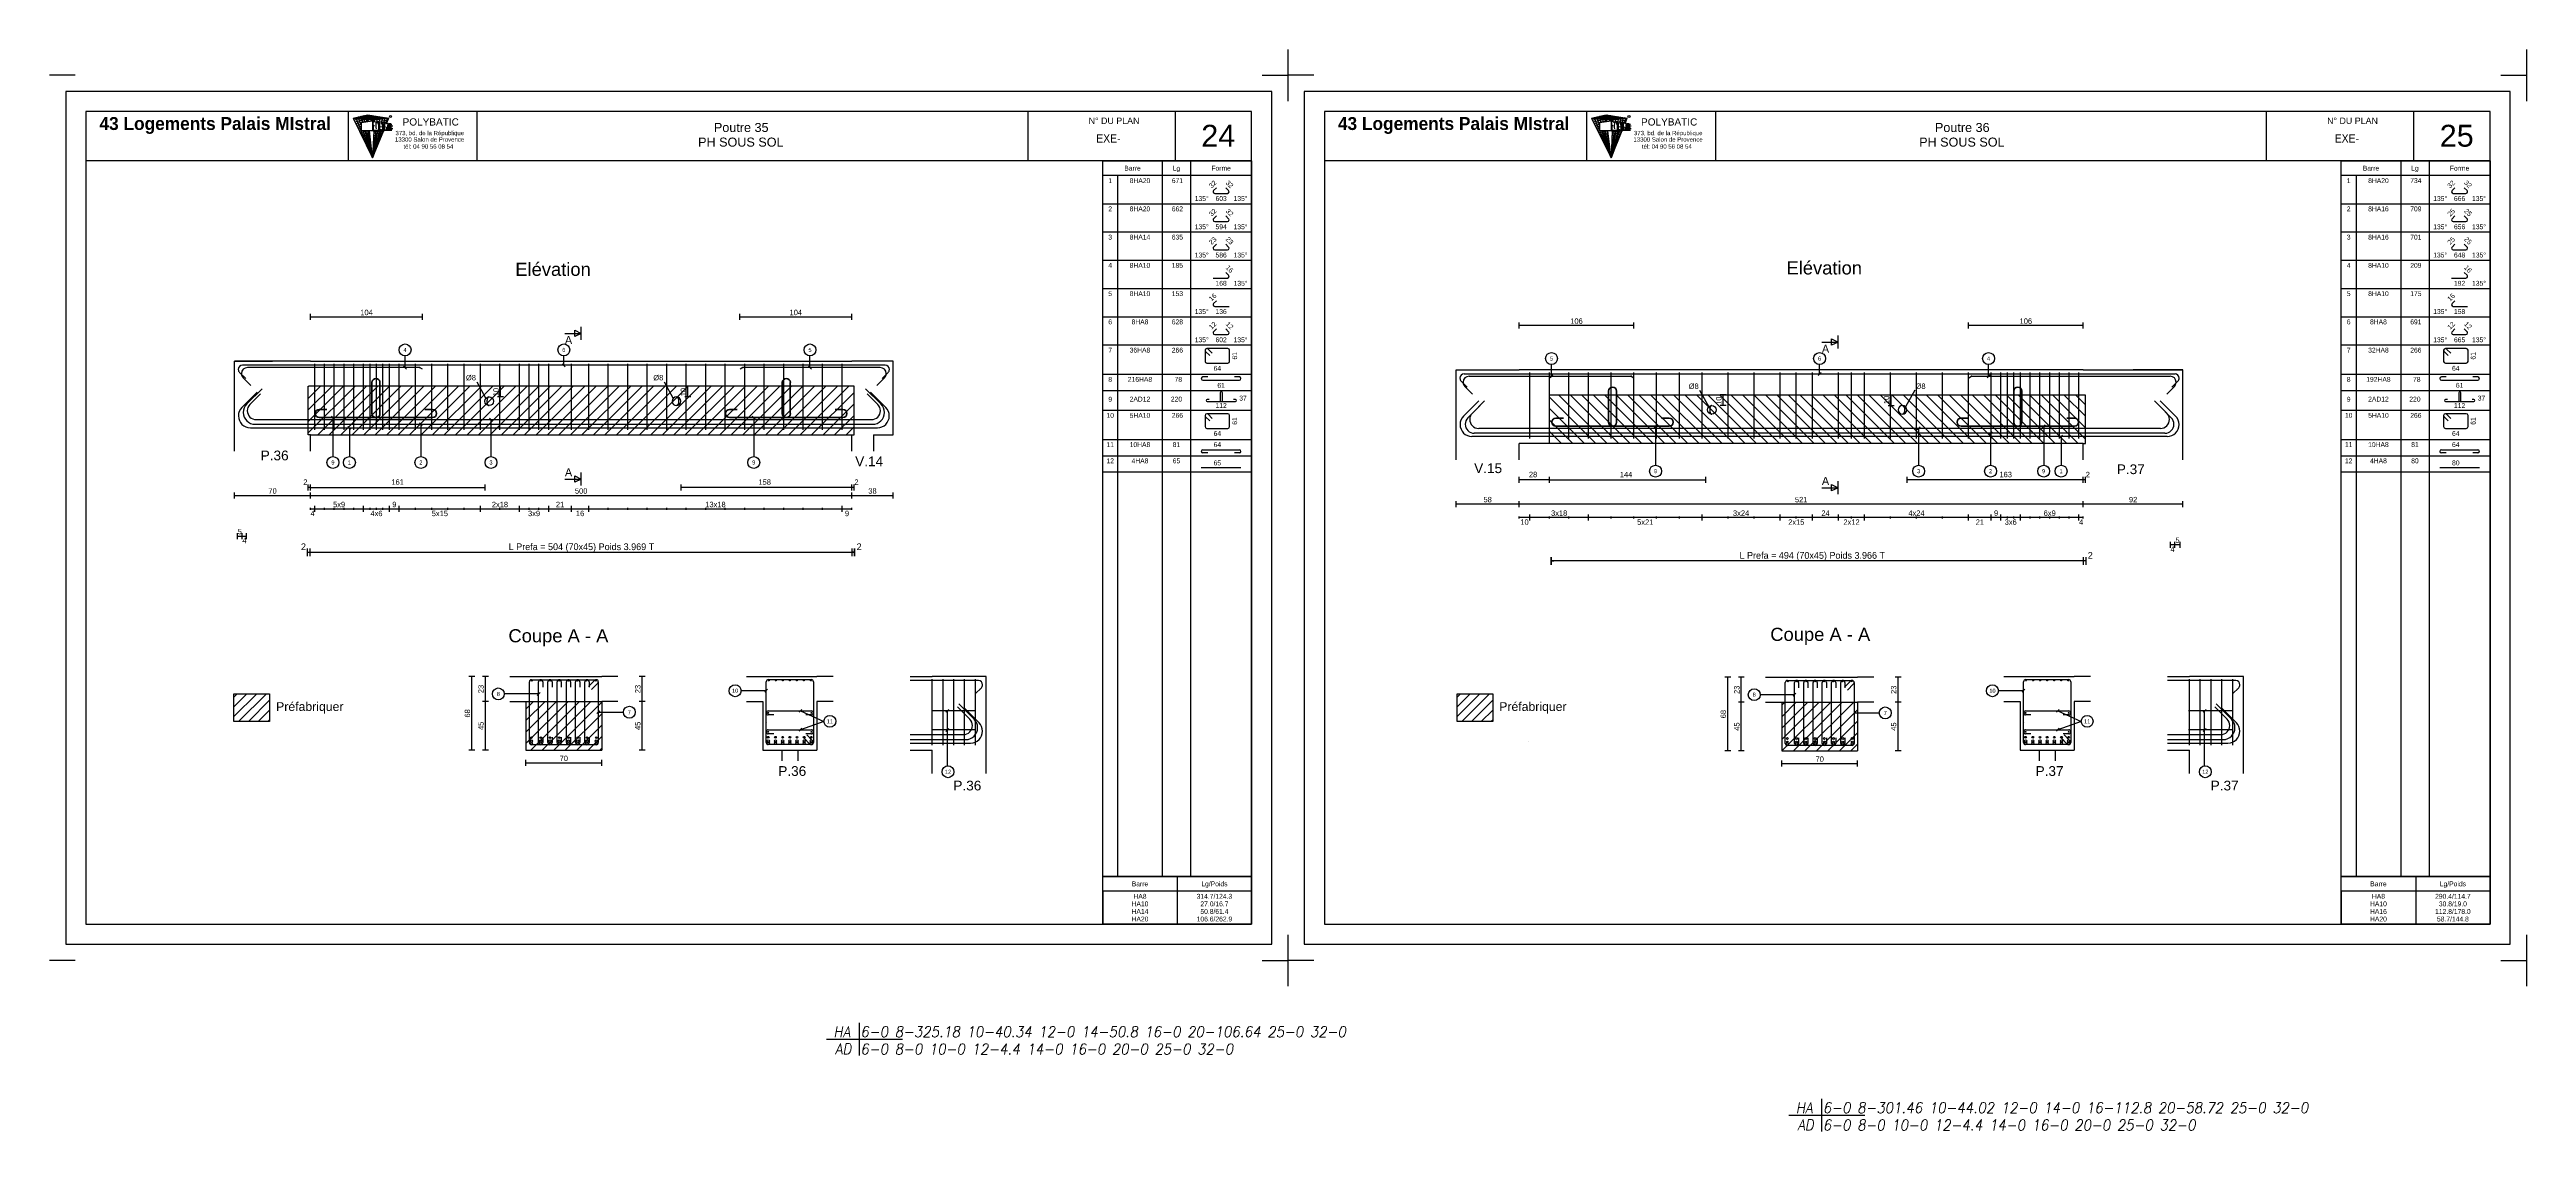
# Model space of a CAD drawing. Extents: x -12912 to 27386, y 1818 to 8189.
# Drawn here: x 14723 to 17010, y 3010 to 4009 of the extents above; entities that cross this region are included whole.
import ezdxf
from ezdxf.enums import TextEntityAlignment as Align

# ---------------------------------------------------------------- set-up
doc = ezdxf.new("R2010")
doc.units = 0
doc.header["$MEASUREMENT"] = 0
doc.linetypes.add('CONTINUE', pattern=[0])
doc.linetypes.add('MEDIUM_DASH', pattern=[0.5, 0.35, -0.15])
doc.layers.get('0').update_dxf_attribs({"linetype": 'CONTINUOUS'})
for name, color, linetype in [('1', 7, 'CONTINUOUS'), ('104', 7, 'CONTINUOUS'), ('173', 7, 'CONTINUOUS'), ('5', 7, 'CONTINUOUS'), ('6', 7, 'CONTINUOUS'), ('7', 7, 'CONTINUOUS'), ('GO-CARTOUCHE', 7, 'CONTINUOUS'), ('GO-TEXTE', 9, 'CONTINUOUS'), ('PYC-HACHURE', 7, 'CONTINUOUS'), ('RDC COFFRAGE', 7, 'CONTINUOUS'), ('STR_TXT', 102, 'CONTINUOUS')]:
    doc.layers.add(name, color=color, linetype=linetype)
doc.layers.add('PYC- HACHURES', color=7, linetype='CONTINUOUS', lineweight=18)
doc.styles.add('ARIAL', font='ARIAL.TTF')
doc.styles.add('Tableau', font='romans.shx', dxfattribs={"width": 0.9, "oblique": 10})
doc.styles.add('TEXTEBA', font='ARIAL.TTF')
pattern_1 = [(45, (-3862.125, -0.885), (-5.3033009, 5.3033009), [])]

# ---------------------------------------------------------------- blocks, each defined once
blk = doc.blocks.new('A$C20507BFC')
at = {"layer": 'RDC COFFRAGE', "color": 5, "linetype": 'CONTINUE', "lineweight": 40, "ltscale": 0.01}
for points in [[(52.3, 32.3), (52.3, 3.7)], [(56, 36.1), (56, 36.1)], [(59.7, 3.7), (59.7, 32.3)], [(0, 3.7), (0, 3.7)], [(10.8, 7.5), (3.7, 7.5)], [(108.3, 7.5), (101.2, 7.5)], [(112, 3.7), (112, 3.7)], [(3.7, 0), (56, 0)], [(56, 0), (108.3, 0)]]:
    blk.add_lwpolyline(points, dxfattribs=at)
for centre, start, end in [((56, 32.3), 90, 180), ((56, 32.3), 0, 90), ((3.7, 3.7), 90, 180), ((3.7, 3.7), 180, 270), ((56, 3.7), 180, 270), ((56, 3.7), 270, 0), ((108.3, 3.7), 0, 90), ((108.3, 3.7), 270, 0)]:
    blk.add_arc(centre, 3.75, start, end, dxfattribs=at)
blk = doc.blocks.new('A$C2346579C')
at = {"layer": '173', "color": 173}
for points in [[(0, 1.9), (0, 1.9)], [(1.9, 3.8), (41.7, 3.8)], [(43.6, 1.9), (43.6, 1.9)], [(6.9, 0), (1.9, 0)], [(41.7, 0), (36.7, 0)]]:
    blk.add_lwpolyline(points, dxfattribs=at)
for centre, start, end in [((1.9, 1.9), 90, 180), ((1.9, 1.9), 180, 270), ((41.7, 1.9), 0, 90), ((41.7, 1.9), 270, 0)]:
    blk.add_arc(centre, 1.9, start, end, dxfattribs=at)
blk = doc.blocks.new('A$C5E66155F')
at = {"layer": '7', "color": 7}
for points in [[(2.1, 5.2), (2, 4.8)], [(2, 4.8), (2, 4.4)], [(2, 4.4), (2, 4)], [(2, 4), (2, 3.6)], [(2, 3.6), (2, 3.2)], [(2, 3.2), (2.1, 2.8)], [(2.2, 5.5), (2.1, 5.2)], [(2.1, 2.8), (2.2, 2.5)], [(2.3, 6.2), (2.2, 5.9)], [(2.2, 5.9), (2.2, 5.5)], [(2.2, 2.5), (2.2, 2.1)], [(2.2, 2.1), (2.3, 1.8)], [(2.5, 6.5), (2.3, 6.2)], [(2.3, 1.8), (2.5, 1.5)], [(2.6, 6.8), (2.5, 6.5)], [(2.5, 1.5), (2.6, 1.2)], [(2.7, 7.1), (2.6, 6.8)], [(2.6, 1.2), (2.7, 0.9)], [(2.9, 7.3), (2.7, 7.1)], [(2.7, 0.9), (2.9, 0.7)], [(3.1, 7.5), (2.9, 7.3)], [(2.9, 0.7), (3.1, 0.5)], [(3.2, 7.7), (3.1, 7.5)], [(3.1, 0.5), (3.2, 0.3)], [(3.4, 7.8), (3.2, 7.7)], [(3.2, 0.3), (3.4, 0.2)], [(3.6, 7.9), (3.4, 7.8)], [(3.4, 0.2), (3.6, 0.1)], [(3.8, 8), (3.6, 7.9)], [(3.6, 0.1), (3.8, 0)], [(4, 8), (3.8, 8)], [(3.8, 0), (4, 0)]]:
    blk.add_lwpolyline(points, dxfattribs=at)
blk.add_circle((4, 4), 4, dxfattribs=at)
blk = doc.blocks.new('Smallsp')
at = {"layer": 'STR_TXT', "linetype": 'Continuous'}
for points in [[(-30, 0), (40, 0)], [(0, 15), (0, -15)]]:
    blk.add_lwpolyline(points, dxfattribs=at)
at = {"layer": 'STR_TXT', "linetype": 'Continuous', "style": 'Tableau', "oblique": 10, "width": 0.9}
for s, p in [('HA', (-23.6, 1.9)), ('AD', (-22.2, -13.9))]:
    blk.add_text(s, height=10, dxfattribs=at).set_placement(p)
for tag, p in [('SPAD', (1.4, 1.9)), ('SPHA', (1.4, -14.1))]:
    blk.add_attdef(tag, p, '', height=10, dxfattribs=at)

msp = doc.modelspace()

# ---------------------------------------------------------------- hatches: boundary and pattern name
at = {"layer": 'PYC- HACHURES', "lineweight": 15}
h = msp.add_hatch(dxfattribs=at)
h.set_pattern_fill('ANSI31', color=104, scale=60, style=0)
h.set_pattern_definition(pattern_1)
h.paths.add_polyline_path([(15465.477, 3698.435), (14961.477, 3698.435), (14961.477, 3653.435), (14963.477, 3653.435), (15463.477, 3653.435), (15465.477, 3653.435)])
h = msp.add_hatch(dxfattribs=at)
h.set_pattern_fill('ANSI31', color=104, scale=60, style=0)
h.set_pattern_definition([(135, (36576.413, -0.885), (5.3033009, 5.3033009), [])])
h.paths.add_polyline_path([(16107.578, 3645.436), (16107.578, 3690.436), (16602.578, 3690.436), (16602.578, 3645.436)])
h = msp.add_hatch(dxfattribs=at)
h.set_pattern_fill('ANSI31', color=104, scale=2, style=0)
h.set_pattern_definition([(45, (15098.1707, 4846.948), (-4.490128, 4.490128), [])])
h.paths.add_polyline_path([(14925.777, 3414.374), (14892.856, 3414.374), (14892.856, 3388.723), (14925.777, 3388.723)])
h = msp.add_hatch(dxfattribs=at)
h.set_pattern_fill('ANSI31', color=104, scale=2, style=0)
h.set_pattern_definition([(45, (16227.6165, 4846.948), (-4.490128, 4.490128), [])])
h.paths.add_polyline_path([(16055.222, 3414.374), (16022.302, 3414.374), (16022.302, 3388.723), (16055.222, 3388.723)])
h = msp.add_hatch(dxfattribs=at)
h.set_pattern_fill('ANSI31', color=104, scale=60, style=0)
h.set_pattern_definition(pattern_1)
h.paths.add_polyline_path([(15232.477, 3407.219), (15162.477, 3407.219), (15162.477, 3362.219), (15232.477, 3362.219)])
h = msp.add_hatch(dxfattribs=at)
h.set_pattern_fill('ANSI31', color=104, scale=60, style=0)
h.set_pattern_definition(pattern_1)
h.paths.add_polyline_path([(16392.209, 3406.532), (16322.209, 3406.532), (16322.209, 3361.532), (16392.209, 3361.532)])

# ---------------------------------------------------------------- linework, layer by layer
for p, q in [((15866.188, 4009.311), (15866.188, 3985.504)), ((17009.824, 4009.311), (17009.824, 3985.504)), ((14746.359, 3985.504), (14722.552, 3985.504)), ((15842.381, 3985.504), (15866.188, 3985.504)), ((15842.381, 3985.504), (15866.188, 3985.504)), ((15866.188, 3985.504), (15866.188, 3961.697)), ((15889.995, 3985.504), (15866.188, 3985.504)), ((15866.188, 3985.504), (15866.188, 3961.697)), ((16986.017, 3985.504), (17009.824, 3985.504)), ((16986.017, 3985.504), (17009.824, 3985.504)), ((17009.824, 3985.504), (17009.824, 3961.697)), ((17009.824, 3985.504), (17009.824, 3961.697)), ((15866.188, 3191.811), (15866.188, 3168.004)), ((15866.188, 3191.811), (15866.188, 3168.004)), ((17009.824, 3191.811), (17009.824, 3168.004)), ((17009.824, 3191.811), (17009.824, 3168.004)), ((14746.359, 3168.004), (14722.552, 3168.004)), ((15842.381, 3168.004), (15866.188, 3168.004)), ((15842.381, 3168.004), (15866.188, 3168.004)), ((15889.995, 3168.004), (15866.188, 3168.004)), ((15866.188, 3168.004), (15866.188, 3144.197)), ((16986.017, 3168.004), (17009.824, 3168.004)), ((16986.017, 3168.004), (17009.824, 3168.004)), ((17009.824, 3168.004), (17009.824, 3144.197))]:
    msp.add_line(p, q)
at = {"color": 7, "linetype": 'Continuous'}
for p, q in [((15398.669, 3362.294), (15398.669, 3352.322)), ((15413.631, 3362.294), (15413.631, 3352.322)), ((16559.717, 3362.294), (16559.717, 3352.322)), ((16574.679, 3362.294), (16574.679, 3352.322))]:
    msp.add_line(p, q, dxfattribs=at)
at = {"layer": '1', "color": 1}
for points in [[(14914.341, 3692.856), (14900.199, 3678.714)], [(14918.841, 3696.106), (14904.699, 3681.964)], [(14917.478, 3691.433), (14907.579, 3681.534)], [(15490.255, 3681.964), (15476.113, 3696.106)], [(15487.376, 3681.534), (15477.476, 3691.433)], [(15494.755, 3678.714), (15480.613, 3692.856)], [(16028.3, 3670.714), (16042.442, 3684.857)], [(16036.409, 3673.605), (16047.723, 3684.919)], [(16666.434, 3684.919), (16677.747, 3673.605)], [(16671.714, 3684.857), (16685.856, 3670.714)], [(14896.977, 3670.935), (14896.977, 3670.935)], [(14901.477, 3674.185), (14901.477, 3674.185)], [(14905.177, 3675.735), (14905.177, 3675.735)], [(14907.977, 3659.935), (15486.977, 3659.935)], [(14912.477, 3663.185), (15482.477, 3663.185)], [(14913.377, 3667.535), (15481.577, 3667.535)], [(15489.777, 3675.735), (15489.777, 3675.735)], [(15493.477, 3674.185), (15493.477, 3674.185)], [(15497.977, 3670.935), (15497.977, 3670.935)], [(16025.078, 3662.936), (16025.078, 3662.936)], [(16029.878, 3663.286), (16029.878, 3663.286)], [(16032.309, 3669.155), (16043.623, 3680.469)], [(16033.978, 3667.736), (16033.978, 3667.736)], [(16670.534, 3680.469), (16681.847, 3669.155)], [(16680.178, 3667.736), (16680.178, 3667.736)], [(16684.278, 3663.286), (16684.278, 3663.286)], [(16689.078, 3662.936), (16689.078, 3662.936)], [(16678.078, 3651.936), (16036.078, 3651.936)], [(16675.978, 3654.986), (16038.178, 3654.986)], [(16671.878, 3659.436), (16042.278, 3659.436)], [(15572.38, 3390.863), (15561.067, 3402.177)], [(15576.389, 3390.822), (15562.247, 3404.964)], [(15580.889, 3387.572), (15566.747, 3401.714)], [(16733.428, 3390.863), (16722.114, 3402.177)], [(16737.437, 3390.822), (16723.295, 3404.964)], [(16741.937, 3387.572), (16727.795, 3401.714)], [(15517.252, 3376.694), (15566.511, 3376.694)], [(15517.252, 3372.044), (15568.611, 3372.044)], [(15517.252, 3368.794), (15573.111, 3368.794)], [(15574.811, 3384.994), (15574.811, 3384.994)], [(15579.611, 3383.044), (15579.611, 3383.044)], [(15584.111, 3379.794), (15584.111, 3379.794)], [(16678.3, 3376.694), (16727.559, 3376.694)], [(16678.3, 3372.044), (16729.659, 3372.044)], [(16678.3, 3368.794), (16734.159, 3368.794)], [(16735.859, 3384.994), (16735.859, 3384.994)], [(16740.659, 3383.044), (16740.659, 3383.044)], [(16745.159, 3379.794), (16745.159, 3379.794)]]:
    msp.add_lwpolyline(points, dxfattribs=at)
for centre, radius in [((15167.577, 3370.719), 1), ((15167.577, 3368.719), 1), ((15167.577, 3373.819), 0.7), ((15176.12, 3370.719), 1), ((15176.12, 3368.719), 1), ((15176.12, 3373.819), 0.7), ((15184.663, 3370.719), 1), ((15184.663, 3368.719), 1), ((15184.663, 3373.819), 0.7), ((15193.206, 3370.719), 1), ((15193.206, 3368.719), 1), ((15193.206, 3373.819), 0.7), ((15201.749, 3370.719), 1), ((15201.749, 3368.719), 1), ((15201.749, 3373.819), 0.7), ((15210.292, 3370.719), 1), ((15210.292, 3368.719), 1), ((15210.292, 3373.819), 0.7), ((15218.834, 3370.719), 1), ((15218.834, 3368.719), 1), ((15218.834, 3373.819), 0.7), ((15227.377, 3370.719), 1), ((15227.377, 3368.719), 1), ((15227.377, 3373.819), 0.7), ((15386.25, 3370.794), 1), ((15386.25, 3368.794), 1), ((15386.25, 3374.194), 0.8), ((15392.884, 3370.794), 1), ((15392.884, 3368.794), 1), ((15392.884, 3374.194), 0.8), ((15399.517, 3370.794), 1), ((15399.517, 3368.794), 1), ((15399.517, 3374.194), 0.8), ((15406.15, 3370.794), 1), ((15406.15, 3368.794), 1), ((15406.15, 3374.194), 0.8), ((15412.784, 3370.794), 1), ((15412.784, 3368.794), 1), ((15412.784, 3374.194), 0.8), ((15419.417, 3370.794), 1), ((15419.417, 3368.794), 1), ((15419.417, 3374.194), 0.8), ((15426.05, 3370.794), 1), ((15426.05, 3368.794), 1), ((15426.05, 3374.194), 0.8), ((16327.309, 3368.032), 1), ((16327.309, 3373.032), 0.8), ((16327.309, 3369.832), 0.8), ((16335.852, 3368.032), 1), ((16335.852, 3373.032), 0.8), ((16335.852, 3369.832), 0.8), ((16344.395, 3368.032), 1), ((16344.395, 3373.032), 0.8), ((16344.395, 3369.832), 0.8), ((16352.938, 3368.032), 1), ((16352.938, 3373.032), 0.8), ((16352.938, 3369.832), 0.8), ((16361.481, 3368.032), 1), ((16361.481, 3373.032), 0.8), ((16361.481, 3369.832), 0.8), ((16370.024, 3368.032), 1), ((16370.024, 3373.032), 0.8), ((16370.024, 3369.832), 0.8), ((16378.567, 3368.032), 1), ((16378.567, 3373.032), 0.8), ((16378.567, 3369.832), 0.8), ((16387.109, 3368.032), 1), ((16387.109, 3373.032), 0.8), ((16387.109, 3369.832), 0.8), ((16547.298, 3370.794), 1), ((16547.298, 3368.794), 1), ((16547.298, 3374.194), 0.8), ((16553.931, 3370.794), 1), ((16553.931, 3368.794), 1), ((16553.931, 3374.194), 0.8), ((16560.564, 3370.794), 1), ((16560.564, 3368.794), 1), ((16560.564, 3374.194), 0.8), ((16567.198, 3370.794), 1), ((16567.198, 3368.794), 1), ((16567.198, 3374.194), 0.8), ((16573.831, 3370.794), 1), ((16573.831, 3368.794), 1), ((16573.831, 3374.194), 0.8), ((16580.464, 3370.794), 1), ((16580.464, 3368.794), 1), ((16580.464, 3374.194), 0.8), ((16587.098, 3370.794), 1), ((16587.098, 3368.794), 1), ((16587.098, 3374.194), 0.8)]:
    msp.add_circle(centre, radius, dxfattribs=at)
for centre, radius, start, end in [((14907.977, 3670.935), 11, 135, 180), ((14907.977, 3670.935), 11, 180, 270), ((14912.477, 3674.185), 11, 135, 180), ((14912.477, 3674.185), 11, 180, 270), ((14913.377, 3675.735), 8.2, 135, 180), ((14913.377, 3675.735), 8.2, 180, 270), ((15481.577, 3675.735), 8.2, 270, 0), ((15482.477, 3674.185), 11, 270, 0), ((15486.977, 3670.935), 11, 270, 0), ((15481.577, 3675.735), 8.2, 0, 45), ((15482.477, 3674.185), 11, 0, 45), ((15486.977, 3670.935), 11, 0, 45), ((16036.078, 3662.936), 11, 135, 180), ((16036.078, 3662.936), 11, 180, 270), ((16038.178, 3663.286), 8.3, 135, 180), ((16038.178, 3663.286), 8.3, 180, 270), ((16042.278, 3667.736), 8.3, 135, 180), ((16042.278, 3667.736), 8.3, 180, 270), ((16671.878, 3667.736), 8.3, 270, 0), ((16675.978, 3663.286), 8.3, 270, 0), ((16671.878, 3667.736), 8.3, 0, 45), ((16678.078, 3662.936), 11, 270, 0), ((16675.978, 3663.286), 8.3, 0, 45), ((16678.078, 3662.936), 11, 0, 45), ((15566.511, 3384.994), 8.3, 0, 45), ((15568.611, 3383.044), 11, 0, 45), ((15573.111, 3379.794), 11, 0, 45), ((16727.559, 3384.994), 8.3, 0, 45), ((16729.659, 3383.044), 11, 0, 45), ((16734.159, 3379.794), 11, 0, 45), ((15566.511, 3384.994), 8.3, 270, 0), ((15568.611, 3383.044), 11, 270, 0), ((15573.111, 3379.794), 11, 270, 0), ((16727.559, 3384.994), 8.3, 270, 0), ((16729.659, 3383.044), 11, 270, 0), ((16734.159, 3379.794), 11, 270, 0)]:
    msp.add_arc(centre, radius, start, end, dxfattribs=at)
at = {"layer": '104', "color": 104}
for points in [[(15213.477, 3741.185), (15213.477, 3753.185)], [(15198.477, 3747.185), (15213.477, 3747.185)], [(16359.209, 3739.186), (16374.209, 3739.186)], [(16374.209, 3733.186), (16374.209, 3745.186)], [(15213.477, 3606.685), (15213.477, 3618.685)], [(15198.477, 3612.685), (15213.477, 3612.685)], [(16359.209, 3604.686), (16374.209, 3604.686)], [(16374.209, 3598.686), (16374.209, 3610.686)]]:
    msp.add_lwpolyline(points, dxfattribs=at)
for points in [[(15213.477, 3747.185), (15207.477, 3744.185), (15207.477, 3750.185), (15213.477, 3747.185)], [(16374.209, 3739.186), (16368.209, 3736.186), (16368.209, 3742.186), (16374.209, 3739.186)], [(15213.477, 3612.685), (15207.477, 3609.685), (15207.477, 3615.685), (15213.477, 3612.685)], [(16374.209, 3604.686), (16368.209, 3601.686), (16368.209, 3607.686), (16374.209, 3604.686)]]:
    msp.add_lwpolyline(points, close=True, dxfattribs=at)
at = {"layer": '173', "color": 173}
for p, q in [((15577.056, 3398.583), (15536.836, 3398.583)), ((16738.104, 3398.583), (16697.883, 3398.583)), ((15577.056, 3380.893), (15536.836, 3380.893)), ((16738.104, 3380.893), (16697.883, 3380.893))]:
    msp.add_line(p, q, dxfattribs=at)
for points in [[(15695.129, 3906.498), (15832.629, 3906.498), (15832.629, 3245.562), (15695.129, 3245.562), (15695.129, 3906.498)], [(16838.766, 3906.498), (16976.266, 3906.498), (16976.266, 3245.562), (16838.766, 3245.562), (16838.766, 3906.498)], [(15695.129, 3245.562), (15832.629, 3245.562), (15832.629, 3201.562), (15695.129, 3201.562), (15695.129, 3245.562)], [(16838.766, 3245.562), (16976.266, 3245.562), (16976.266, 3201.562), (16838.766, 3201.562), (16838.766, 3245.562)]]:
    msp.add_lwpolyline(points, close=True, dxfattribs=at)
for points in [[(15832.629, 3892.998), (15695.129, 3892.998)], [(15708.879, 3892.998), (15708.879, 3245.562)], [(15750.129, 3906.498), (15750.129, 3245.562)], [(15776.254, 3906.498), (15776.254, 3245.562)], [(16976.266, 3892.998), (16838.766, 3892.998)], [(16852.516, 3892.998), (16852.516, 3245.562)], [(16893.766, 3906.498), (16893.766, 3245.562)], [(16919.891, 3906.498), (16919.891, 3245.562)], [(15695.129, 3866.906), (15832.629, 3866.906)], [(15797.067, 3878.025), (15797.067, 3878.025)], [(15800.133, 3881.739), (15797.525, 3879.132)], [(15798.632, 3876.459), (15810.251, 3876.459)], [(15811.358, 3879.132), (15808.751, 3881.739)], [(15811.817, 3878.025), (15811.817, 3878.025)], [(16838.766, 3866.906), (16976.266, 3866.906)], [(16940.703, 3878.025), (16940.703, 3878.025)], [(16943.769, 3881.739), (16941.162, 3879.132)], [(16942.269, 3876.459), (16953.888, 3876.459)], [(16954.995, 3879.132), (16952.387, 3881.739)], [(16955.453, 3878.025), (16955.453, 3878.025)], [(15797.067, 3851.932), (15797.067, 3851.932)], [(15800.133, 3855.647), (15797.525, 3853.039)], [(15798.632, 3850.367), (15810.251, 3850.367)], [(15811.358, 3853.039), (15808.751, 3855.647)], [(15811.817, 3851.932), (15811.817, 3851.932)], [(16940.703, 3851.932), (16940.703, 3851.932)], [(16943.769, 3855.647), (16941.162, 3853.039)], [(16942.269, 3850.367), (16953.888, 3850.367)], [(16954.995, 3853.039), (16952.387, 3855.647)], [(16955.453, 3851.932), (16955.453, 3851.932)], [(15695.129, 3840.814), (15832.629, 3840.814)], [(15797.067, 3825.84), (15797.067, 3825.84)], [(15800.133, 3829.554), (15797.525, 3826.947)], [(15798.632, 3824.274), (15810.251, 3824.274)], [(15811.358, 3826.947), (15808.751, 3829.554)], [(15811.817, 3825.84), (15811.817, 3825.84)], [(16838.766, 3840.814), (16976.266, 3840.814)], [(16940.703, 3825.84), (16940.703, 3825.84)], [(16943.769, 3829.554), (16941.162, 3826.947)], [(16942.269, 3824.274), (16953.888, 3824.274)], [(16954.995, 3826.947), (16952.387, 3829.554)], [(16955.453, 3825.84), (16955.453, 3825.84)], [(15695.129, 3814.721), (15832.629, 3814.721)], [(15797.067, 3798.182), (15810.251, 3798.182)], [(15811.358, 3800.855), (15808.751, 3803.462)], [(15811.817, 3799.748), (15811.817, 3799.748)], [(16838.766, 3814.721), (16976.266, 3814.721)], [(16940.703, 3798.182), (16953.888, 3798.182)], [(16954.995, 3800.855), (16952.387, 3803.462)], [(16955.453, 3799.748), (16955.453, 3799.748)], [(15695.129, 3788.629), (15832.629, 3788.629)], [(15800.133, 3777.37), (15797.525, 3774.762)], [(16838.766, 3788.629), (16976.266, 3788.629)], [(16943.769, 3777.37), (16941.162, 3774.762)], [(15695.129, 3762.537), (15832.629, 3762.537)], [(15797.067, 3773.655), (15797.067, 3773.655)], [(15800.133, 3751.278), (15797.525, 3748.67)], [(15798.632, 3772.09), (15811.817, 3772.09)], [(15811.358, 3748.67), (15808.751, 3751.278)], [(16838.766, 3762.537), (16976.266, 3762.537)], [(16940.703, 3773.655), (16940.703, 3773.655)], [(16943.769, 3751.278), (16941.162, 3748.67)], [(16942.269, 3772.09), (16955.453, 3772.09)], [(16954.995, 3748.67), (16952.387, 3751.278)], [(15695.129, 3736.445), (15832.629, 3736.445)], [(15789.667, 3731.575), (15789.667, 3721.315)], [(15789.667, 3731.575), (15789.667, 3731.575)], [(15790.141, 3730.429), (15793.96, 3726.611)], [(15791.287, 3733.195), (15791.287, 3733.195)], [(15810.597, 3733.195), (15791.287, 3733.195)], [(15796.251, 3728.902), (15792.432, 3732.72)], [(15797.067, 3747.563), (15797.067, 3747.563)], [(15798.632, 3745.998), (15810.251, 3745.998)], [(15811.817, 3747.563), (15811.817, 3747.563)], [(15812.217, 3721.315), (15812.217, 3731.575)], [(16838.766, 3736.445), (16976.266, 3736.445)], [(16933.303, 3731.575), (16933.303, 3721.315)], [(16933.303, 3731.575), (16933.303, 3731.575)], [(16933.778, 3730.429), (16937.596, 3726.611)], [(16934.923, 3733.195), (16934.923, 3733.195)], [(16954.233, 3733.195), (16934.923, 3733.195)], [(16939.887, 3728.902), (16936.069, 3732.72)], [(16940.703, 3747.563), (16940.703, 3747.563)], [(16942.269, 3745.998), (16953.888, 3745.998)], [(16955.453, 3747.563), (16955.453, 3747.563)], [(16955.853, 3721.315), (16955.853, 3731.575)], [(14896.877, 3713.835), (14896.877, 3713.835)], [(14898.02, 3711.078), (14903.676, 3705.421)], [(15494.177, 3717.735), (14900.777, 3717.735)], [(14967.477, 3658.135), (14967.477, 3718.935)], [(14976.477, 3658.135), (14976.477, 3718.935)], [(14985.477, 3658.135), (14985.477, 3718.935)], [(14994.477, 3658.135), (14994.477, 3718.935)], [(15003.477, 3658.135), (15003.477, 3718.935)], [(15012.477, 3658.135), (15012.477, 3718.935)], [(15018.477, 3658.135), (15018.477, 3718.935)], [(15024.477, 3658.135), (15024.477, 3718.935)], [(15030.477, 3658.135), (15030.477, 3718.935)], [(15036.477, 3658.135), (15036.477, 3718.935)], [(15045.477, 3658.135), (15045.477, 3718.935)], [(15060.477, 3658.135), (15060.477, 3718.935)], [(15075.477, 3658.135), (15075.477, 3718.935)], [(15090.477, 3658.135), (15090.477, 3718.935)], [(15105.477, 3658.135), (15105.477, 3718.935)], [(15120.477, 3658.135), (15120.477, 3718.935)], [(15138.477, 3658.135), (15138.477, 3718.935)], [(15156.477, 3658.135), (15156.477, 3718.935)], [(15165.477, 3658.135), (15165.477, 3718.935)], [(15174.477, 3658.135), (15174.477, 3718.935)], [(15183.477, 3658.135), (15183.477, 3718.935)], [(15204.477, 3658.135), (15204.477, 3718.935)], [(15220.477, 3658.135), (15220.477, 3718.935)], [(15238.477, 3658.135), (15238.477, 3718.935)], [(15256.477, 3658.135), (15256.477, 3718.935)], [(15274.477, 3658.135), (15274.477, 3718.935)], [(15292.477, 3658.135), (15292.477, 3718.935)], [(15310.477, 3658.135), (15310.477, 3718.935)], [(15328.477, 3658.135), (15328.477, 3718.935)], [(15346.477, 3658.135), (15346.477, 3718.935)], [(15364.477, 3658.135), (15364.477, 3718.935)], [(15382.477, 3658.135), (15382.477, 3718.935)], [(15400.477, 3658.135), (15400.477, 3718.935)], [(15418.477, 3658.135), (15418.477, 3718.935)], [(15436.477, 3658.135), (15436.477, 3718.935)], [(15454.477, 3658.135), (15454.477, 3718.935)], [(15491.278, 3705.421), (15496.935, 3711.078)], [(15498.077, 3713.835), (15498.077, 3713.835)], [(15695.129, 3709.445), (15832.629, 3709.445)], [(15786.12, 3705.445), (15786.12, 3705.445)], [(15792.12, 3706.945), (15787.62, 3706.945)], [(15791.287, 3719.695), (15810.597, 3719.695)], [(15821.264, 3706.945), (15816.764, 3706.945)], [(15822.764, 3705.445), (15822.764, 3705.445)], [(16024.978, 3705.836), (16024.978, 3705.836)], [(16028.878, 3709.736), (16685.278, 3709.736)], [(16089.578, 3650.136), (16089.578, 3710.936)], [(16107.578, 3650.136), (16107.578, 3710.936)], [(16125.578, 3650.136), (16125.578, 3710.936)], [(16143.578, 3650.136), (16143.578, 3710.936)], [(16164.578, 3650.136), (16164.578, 3710.936)], [(16185.578, 3650.136), (16185.578, 3710.936)], [(16206.578, 3650.136), (16206.578, 3710.936)], [(16227.578, 3650.136), (16227.578, 3710.936)], [(16248.578, 3650.136), (16248.578, 3710.936)], [(16272.578, 3650.136), (16272.578, 3710.936)], [(16296.578, 3650.136), (16296.578, 3710.936)], [(16320.578, 3650.136), (16320.578, 3710.936)], [(16335.578, 3650.136), (16335.578, 3710.936)], [(16350.578, 3650.136), (16350.578, 3710.936)], [(16374.578, 3650.136), (16374.578, 3710.936)], [(16386.578, 3650.136), (16386.578, 3710.936)], [(16398.578, 3650.136), (16398.578, 3710.936)], [(16422.578, 3650.136), (16422.578, 3710.936)], [(16446.578, 3650.136), (16446.578, 3710.936)], [(16470.578, 3650.136), (16470.578, 3710.936)], [(16494.578, 3650.136), (16494.578, 3710.936)], [(16515.578, 3650.136), (16515.578, 3710.936)], [(16524.578, 3650.136), (16524.578, 3710.936)], [(16530.578, 3650.136), (16530.578, 3710.936)], [(16536.578, 3650.136), (16536.578, 3710.936)], [(16542.578, 3650.136), (16542.578, 3710.936)], [(16551.578, 3650.136), (16551.578, 3710.936)], [(16560.578, 3650.136), (16560.578, 3710.936)], [(16569.578, 3650.136), (16569.578, 3710.936)], [(16578.578, 3650.136), (16578.578, 3710.936)], [(16587.578, 3650.136), (16587.578, 3710.936)], [(16596.578, 3650.136), (16596.578, 3710.936)], [(16689.178, 3705.836), (16689.178, 3705.836)], [(16838.766, 3709.445), (16976.266, 3709.445)], [(16929.756, 3705.445), (16929.756, 3705.445)], [(16935.756, 3706.945), (16931.256, 3706.945)], [(16934.923, 3719.695), (16954.233, 3719.695)], [(16964.9, 3706.945), (16960.4, 3706.945)], [(16966.4, 3705.445), (16966.4, 3705.445)], [(15695.129, 3694.445), (15832.629, 3694.445)], [(15695.129, 3694.445), (15832.629, 3694.445)], [(15787.62, 3703.945), (15821.264, 3703.945)], [(15790.618, 3685.133), (15790.618, 3685.133)], [(15793.327, 3686.07), (15791.555, 3686.07)], [(15791.555, 3684.196), (15804.618, 3684.196)], [(15803.682, 3692.272), (15803.682, 3685.133)], [(15804.618, 3684.196), (15817.681, 3684.196)], [(15805.555, 3685.133), (15805.555, 3692.272)], [(15817.681, 3686.07), (15815.909, 3686.07)], [(15818.618, 3685.133), (15818.618, 3685.133)], [(16031.777, 3697.422), (16026.121, 3703.079)], [(16688.036, 3703.079), (16682.379, 3697.422)], [(16838.766, 3694.445), (16976.266, 3694.445)], [(16838.766, 3694.445), (16976.266, 3694.445)], [(16838.766, 3694.445), (16976.266, 3694.445)], [(16931.256, 3703.945), (16964.9, 3703.945)], [(16934.255, 3685.133), (16934.255, 3685.133)], [(16936.963, 3686.07), (16935.191, 3686.07)], [(16935.191, 3684.196), (16948.255, 3684.196)], [(16947.318, 3692.272), (16947.318, 3685.133)], [(16948.255, 3684.196), (16961.318, 3684.196)], [(16949.191, 3685.133), (16949.191, 3692.272)], [(16961.318, 3686.07), (16959.546, 3686.07)], [(16962.255, 3685.133), (16962.255, 3685.133)], [(15695.129, 3676.215), (15832.629, 3676.215)], [(15695.129, 3676.215), (15832.629, 3676.215)], [(15695.129, 3676.215), (15832.629, 3676.215)], [(15789.667, 3671.345), (15789.667, 3661.085)], [(15789.667, 3671.345), (15789.667, 3671.345)], [(15790.141, 3670.199), (15793.96, 3666.381)], [(15791.287, 3672.965), (15791.287, 3672.965)], [(15810.597, 3672.965), (15791.287, 3672.965)], [(15796.251, 3668.672), (15792.432, 3672.49)], [(15812.217, 3661.085), (15812.217, 3671.345)], [(16838.766, 3676.215), (16976.266, 3676.215)], [(16838.766, 3676.215), (16976.266, 3676.215)], [(16838.766, 3676.215), (16976.266, 3676.215)], [(16838.766, 3676.215), (16976.266, 3676.215)], [(16933.303, 3671.345), (16933.303, 3661.085)], [(16933.303, 3671.345), (16933.303, 3671.345)], [(16933.778, 3670.199), (16937.596, 3666.381)], [(16934.923, 3672.965), (16934.923, 3672.965)], [(16954.233, 3672.965), (16934.923, 3672.965)], [(16939.887, 3668.672), (16936.069, 3672.49)], [(16955.853, 3661.085), (16955.853, 3671.345)], [(15695.129, 3649.215), (15832.629, 3649.215)], [(15695.129, 3649.215), (15832.629, 3649.215)], [(15695.129, 3649.215), (15832.629, 3649.215)], [(15695.129, 3649.215), (15832.629, 3649.215)], [(15695.129, 3649.215), (15832.629, 3649.215)], [(15695.129, 3649.215), (15832.629, 3649.215)], [(15695.129, 3649.215), (15832.629, 3649.215)], [(15695.129, 3649.215), (15832.629, 3649.215)], [(15695.129, 3649.215), (15832.629, 3649.215)], [(15695.129, 3649.215), (15832.629, 3649.215)], [(15786.12, 3638.215), (15786.12, 3638.215)], [(15787.62, 3639.715), (15821.264, 3639.715)], [(15791.287, 3659.465), (15810.597, 3659.465)], [(15822.764, 3638.215), (15822.764, 3638.215)], [(16838.766, 3649.215), (16976.266, 3649.215)], [(16838.766, 3649.215), (16976.266, 3649.215)], [(16838.766, 3649.215), (16976.266, 3649.215)], [(16838.766, 3649.215), (16976.266, 3649.215)], [(16838.766, 3649.215), (16976.266, 3649.215)], [(16838.766, 3649.215), (16976.266, 3649.215)], [(16838.766, 3649.215), (16976.266, 3649.215)], [(16838.766, 3649.215), (16976.266, 3649.215)], [(16838.766, 3649.215), (16976.266, 3649.215)], [(16838.766, 3649.215), (16976.266, 3649.215)], [(16929.756, 3638.215), (16929.756, 3638.215)], [(16931.256, 3639.715), (16964.9, 3639.715)], [(16934.923, 3659.465), (16954.233, 3659.465)], [(16966.4, 3638.215), (16966.4, 3638.215)], [(15695.129, 3634.215), (15832.629, 3634.215)], [(15695.129, 3619.215), (15832.629, 3619.215)], [(15695.129, 3619.215), (15832.629, 3619.215)], [(15786.12, 3623.215), (15822.764, 3623.215)], [(15792.12, 3636.715), (15787.62, 3636.715)], [(15821.264, 3636.715), (15816.764, 3636.715)], [(16838.766, 3634.215), (16976.266, 3634.215)], [(16838.766, 3619.215), (16976.266, 3619.215)], [(16838.766, 3619.215), (16976.266, 3619.215)], [(16929.756, 3623.215), (16966.4, 3623.215)], [(16935.756, 3636.715), (16931.256, 3636.715)], [(16964.9, 3636.715), (16960.4, 3636.715)], [(15165.677, 3369.219), (15165.677, 3425.419)], [(15167.577, 3427.319), (15227.377, 3427.319)], [(15174.22, 3369.219), (15174.22, 3425.419)], [(15176.12, 3427.319), (15176.12, 3427.319)], [(15178.02, 3425.419), (15178.02, 3420.419)], [(15182.763, 3369.219), (15182.763, 3425.419)], [(15184.663, 3427.319), (15184.663, 3427.319)], [(15186.563, 3425.419), (15186.563, 3420.419)], [(15191.306, 3369.219), (15191.306, 3425.419)], [(15193.206, 3427.319), (15193.206, 3427.319)], [(15195.106, 3425.419), (15195.106, 3420.419)], [(15199.849, 3369.219), (15199.849, 3425.419)], [(15201.749, 3427.319), (15201.749, 3427.319)], [(15203.649, 3425.419), (15203.649, 3420.419)], [(15208.392, 3369.219), (15208.392, 3425.419)], [(15210.292, 3427.319), (15210.292, 3427.319)], [(15212.192, 3425.419), (15212.192, 3420.419)], [(15216.934, 3369.219), (15216.934, 3425.419)], [(15218.834, 3427.319), (15218.834, 3427.319)], [(15220.377, 3421.106), (15226.034, 3426.763)], [(15220.734, 3425.419), (15220.734, 3420.419)], [(15228.721, 3424.076), (15223.064, 3418.419)], [(15227.377, 3427.319), (15227.377, 3427.319)], [(15229.277, 3425.419), (15229.277, 3369.219)], [(15229.277, 3425.419), (15229.277, 3425.419)], [(15384.35, 3369.294), (15384.35, 3425.494)], [(15386.25, 3427.394), (15426.05, 3427.394)], [(15392.884, 3427.394), (15392.884, 3427.394)], [(15399.517, 3427.394), (15399.517, 3427.394)], [(15406.15, 3427.394), (15406.15, 3427.394)], [(15412.784, 3427.394), (15412.784, 3427.394)], [(15419.417, 3427.394), (15419.417, 3427.394)], [(15426.05, 3427.394), (15426.05, 3427.394)], [(15427.95, 3425.494), (15427.95, 3369.294)], [(15427.95, 3425.494), (15427.95, 3425.494)], [(15580.311, 3426.594), (15517.252, 3426.594)], [(15537.611, 3366.994), (15537.611, 3427.794)], [(15547.611, 3366.994), (15547.611, 3427.794)], [(15557.611, 3366.994), (15557.611, 3427.794)], [(15567.611, 3366.994), (15567.611, 3427.794)], [(15577.412, 3414.28), (15583.069, 3419.936)], [(15577.611, 3366.994), (15577.611, 3427.794)], [(15584.211, 3422.694), (15584.211, 3422.694)], [(16325.409, 3368.532), (16325.409, 3424.732)], [(16327.309, 3426.632), (16387.109, 3426.632)], [(16333.952, 3368.532), (16333.952, 3424.732)], [(16335.852, 3426.632), (16335.852, 3426.632)], [(16337.752, 3424.732), (16337.752, 3419.732)], [(16342.495, 3368.532), (16342.495, 3424.732)], [(16344.395, 3426.632), (16344.395, 3426.632)], [(16346.295, 3424.732), (16346.295, 3419.732)], [(16351.038, 3368.532), (16351.038, 3424.732)], [(16352.938, 3426.632), (16352.938, 3426.632)], [(16354.838, 3424.732), (16354.838, 3419.732)], [(16359.581, 3368.532), (16359.581, 3424.732)], [(16361.481, 3426.632), (16361.481, 3426.632)], [(16363.381, 3424.732), (16363.381, 3419.732)], [(16368.124, 3368.532), (16368.124, 3424.732)], [(16370.024, 3426.632), (16370.024, 3426.632)], [(16371.924, 3424.732), (16371.924, 3419.732)], [(16376.667, 3368.532), (16376.667, 3424.732)], [(16378.567, 3426.632), (16378.567, 3426.632)], [(16380.109, 3420.418), (16385.766, 3426.075)], [(16380.467, 3424.732), (16380.467, 3419.732)], [(16388.453, 3423.388), (16382.796, 3417.731)], [(16387.109, 3426.632), (16387.109, 3426.632)], [(16389.009, 3424.732), (16389.009, 3368.532)], [(16389.009, 3424.732), (16389.009, 3424.732)], [(16545.398, 3369.294), (16545.398, 3425.494)], [(16547.298, 3427.394), (16587.098, 3427.394)], [(16553.931, 3427.394), (16553.931, 3427.394)], [(16560.564, 3427.394), (16560.564, 3427.394)], [(16567.198, 3427.394), (16567.198, 3427.394)], [(16573.831, 3427.394), (16573.831, 3427.394)], [(16580.464, 3427.394), (16580.464, 3427.394)], [(16587.098, 3427.394), (16587.098, 3427.394)], [(16588.998, 3425.494), (16588.998, 3369.294)], [(16588.998, 3425.494), (16588.998, 3425.494)], [(16741.359, 3426.594), (16678.3, 3426.594)], [(16698.659, 3366.994), (16698.659, 3427.794)], [(16708.659, 3366.994), (16708.659, 3427.794)], [(16718.659, 3366.994), (16718.659, 3427.794)], [(16728.659, 3366.994), (16728.659, 3427.794)], [(16738.46, 3414.28), (16744.117, 3419.936)], [(16738.659, 3366.994), (16738.659, 3427.794)], [(16745.259, 3422.694), (16745.259, 3422.694)], [(15385.024, 3387.605), (15385.024, 3387.605)], [(16546.072, 3387.605), (16546.072, 3387.605)], [(15227.377, 3367.319), (15167.577, 3367.319)], [(15176.12, 3367.319), (15176.12, 3367.319)], [(15178.02, 3374.219), (15178.02, 3369.219)], [(15184.663, 3367.319), (15184.663, 3367.319)], [(15186.563, 3374.219), (15186.563, 3369.219)], [(15193.206, 3367.319), (15193.206, 3367.319)], [(15195.106, 3374.219), (15195.106, 3369.219)], [(15201.749, 3367.319), (15201.749, 3367.319)], [(15203.649, 3374.219), (15203.649, 3369.219)], [(15210.292, 3367.319), (15210.292, 3367.319)], [(15212.192, 3374.219), (15212.192, 3369.219)], [(15218.834, 3367.319), (15218.834, 3367.319)], [(15220.734, 3374.219), (15220.734, 3369.219)], [(15426.05, 3367.394), (15386.25, 3367.394)], [(15392.884, 3367.394), (15392.884, 3367.394)], [(15399.517, 3367.394), (15399.517, 3367.394)], [(15406.15, 3367.394), (15406.15, 3367.394)], [(15412.784, 3367.394), (15412.784, 3367.394)], [(15419.05, 3373.607), (15424.707, 3367.951)], [(15419.417, 3367.394), (15419.417, 3367.394)], [(15427.394, 3370.638), (15421.737, 3376.294)], [(16387.109, 3366.632), (16327.309, 3366.632)], [(16335.852, 3366.632), (16335.852, 3366.632)], [(16337.752, 3373.532), (16337.752, 3368.532)], [(16344.395, 3366.632), (16344.395, 3366.632)], [(16346.295, 3373.532), (16346.295, 3368.532)], [(16352.938, 3366.632), (16352.938, 3366.632)], [(16354.838, 3373.532), (16354.838, 3368.532)], [(16361.481, 3366.632), (16361.481, 3366.632)], [(16363.381, 3373.532), (16363.381, 3368.532)], [(16370.024, 3366.632), (16370.024, 3366.632)], [(16371.924, 3373.532), (16371.924, 3368.532)], [(16378.567, 3366.632), (16378.567, 3366.632)], [(16380.467, 3373.532), (16380.467, 3368.532)], [(16587.098, 3367.394), (16547.298, 3367.394)], [(16553.931, 3367.394), (16553.931, 3367.394)], [(16560.564, 3367.394), (16560.564, 3367.394)], [(16567.198, 3367.394), (16567.198, 3367.394)], [(16573.831, 3367.394), (16573.831, 3367.394)], [(16580.097, 3373.607), (16585.754, 3367.951)], [(16580.464, 3367.394), (16580.464, 3367.394)], [(16588.441, 3370.638), (16582.784, 3376.294)], [(15832.629, 3232.062), (15695.129, 3232.062)], [(15695.129, 3232.062), (15695.129, 3201.562)], [(15763.879, 3245.562), (15763.879, 3201.562)], [(16976.266, 3232.062), (16838.766, 3232.062)], [(16838.766, 3232.062), (16838.766, 3201.562)], [(16907.516, 3245.562), (16907.516, 3201.562)]]:
    msp.add_lwpolyline(points, dxfattribs=at)
for centre in [(15167.977, 3426.519), (15176.406, 3426.519), (15184.834, 3426.519), (15193.263, 3426.519), (15201.692, 3426.519), (15210.12, 3426.519), (15218.549, 3426.519), (15226.977, 3426.519), (15386.65, 3426.594), (15393.15, 3426.594), (15399.65, 3426.594), (15406.15, 3426.594), (15412.65, 3426.594), (15419.15, 3426.594), (15425.65, 3426.594), (16327.709, 3425.832), (16336.138, 3425.832), (16344.567, 3425.832), (16352.995, 3425.832), (16361.424, 3425.832), (16369.852, 3425.832), (16378.281, 3425.832), (16386.709, 3425.832), (16547.698, 3426.594), (16554.198, 3426.594), (16560.698, 3426.594), (16567.198, 3426.594), (16573.698, 3426.594), (16580.198, 3426.594), (16586.698, 3426.594), (15386.25, 3396.668), (15426.04, 3396.668), (16547.298, 3396.668), (16587.088, 3396.668), (15386.25, 3379.23), (15426.04, 3379.23), (16547.298, 3379.23), (16587.088, 3379.23)]:
    msp.add_circle(centre, 0.4, dxfattribs=at)
for centre, radius, start, end in [((15798.632, 3878.025), 1.566, 135, 180), ((15798.632, 3878.025), 1.566, 180, 270), ((15810.251, 3878.025), 1.566, 270, 0), ((15810.251, 3878.025), 1.566, 0, 45), ((16942.269, 3878.025), 1.566, 135, 180), ((16942.269, 3878.025), 1.566, 180, 270), ((16953.888, 3878.025), 1.566, 270, 0), ((16953.888, 3878.025), 1.566, 0, 45), ((15798.632, 3851.932), 1.566, 135, 180), ((15798.632, 3851.932), 1.566, 180, 270), ((15810.251, 3851.932), 1.566, 270, 0), ((15810.251, 3851.932), 1.566, 0, 45), ((16942.269, 3851.932), 1.566, 135, 180), ((16942.269, 3851.932), 1.566, 180, 270), ((16953.888, 3851.932), 1.566, 270, 0), ((16953.888, 3851.932), 1.566, 0, 45), ((15798.632, 3825.84), 1.566, 135, 180), ((15798.632, 3825.84), 1.566, 180, 270), ((15810.251, 3825.84), 1.566, 270, 0), ((15810.251, 3825.84), 1.566, 0, 45), ((16942.269, 3825.84), 1.566, 135, 180), ((16942.269, 3825.84), 1.566, 180, 270), ((16953.888, 3825.84), 1.566, 270, 0), ((16953.888, 3825.84), 1.566, 0, 45), ((15810.251, 3799.748), 1.566, 270, 0), ((15810.251, 3799.748), 1.566, 0, 45), ((16953.888, 3799.748), 1.566, 270, 0), ((16953.888, 3799.748), 1.566, 0, 45), ((15798.632, 3773.655), 1.566, 135, 180), ((16942.269, 3773.655), 1.566, 135, 180), ((15798.632, 3773.655), 1.566, 180, 270), ((16942.269, 3773.655), 1.566, 180, 270), ((15791.287, 3731.575), 1.62, 90, 180), ((15791.287, 3731.575), 1.62, 180, 225), ((15791.287, 3731.575), 1.62, 45, 90), ((15798.632, 3747.563), 1.566, 135, 180), ((15798.632, 3747.563), 1.566, 180, 270), ((15810.251, 3747.563), 1.566, 270, 0), ((15810.597, 3731.575), 1.62, 0, 90), ((15810.251, 3747.563), 1.566, 0, 45), ((16934.923, 3731.575), 1.62, 90, 180), ((16934.923, 3731.575), 1.62, 180, 225), ((16934.923, 3731.575), 1.62, 45, 90), ((16942.269, 3747.563), 1.566, 135, 180), ((16942.269, 3747.563), 1.566, 180, 270), ((16953.888, 3747.563), 1.566, 270, 0), ((16954.233, 3731.575), 1.62, 0, 90), ((16953.888, 3747.563), 1.566, 0, 45), ((14900.777, 3713.835), 3.9, 90, 180), ((14900.777, 3713.835), 3.9, 180, 225), ((15494.177, 3713.835), 3.9, 0, 90), ((15494.177, 3713.835), 3.9, 315, 0), ((15787.62, 3705.445), 1.5, 90, 180), ((15787.62, 3705.445), 1.5, 180, 270), ((15791.287, 3721.315), 1.62, 180, 270), ((15810.597, 3721.315), 1.62, 270, 0), ((15821.264, 3705.445), 1.5, 0, 90), ((15821.264, 3705.445), 1.5, 270, 0), ((16028.878, 3705.836), 3.9, 90, 180), ((16028.878, 3705.836), 3.9, 180, 225), ((16685.278, 3705.836), 3.9, 0, 90), ((16685.278, 3705.836), 3.9, 315, 0), ((16931.256, 3705.445), 1.5, 90, 180), ((16931.256, 3705.445), 1.5, 180, 270), ((16934.923, 3721.315), 1.62, 180, 270), ((16954.233, 3721.315), 1.62, 270, 0), ((16964.9, 3705.445), 1.5, 0, 90), ((16964.9, 3705.445), 1.5, 270, 0), ((15791.555, 3685.133), 0.937, 90, 180), ((15791.555, 3685.133), 0.937, 180, 270), ((15804.618, 3692.272), 0.937, 90, 180), ((15804.618, 3685.133), 0.937, 180, 270), ((15804.618, 3692.272), 0.937, 0, 90), ((15804.618, 3685.133), 0.937, 270, 0), ((15817.681, 3685.133), 0.937, 0, 90), ((15817.681, 3685.133), 0.937, 270, 0), ((16935.191, 3685.133), 0.937, 90, 180), ((16935.191, 3685.133), 0.937, 180, 270), ((16948.255, 3692.272), 0.937, 90, 180), ((16948.255, 3685.133), 0.937, 180, 270), ((16948.255, 3692.272), 0.937, 0, 90), ((16948.255, 3685.133), 0.937, 270, 0), ((16961.318, 3685.133), 0.937, 0, 90), ((16961.318, 3685.133), 0.937, 270, 0), ((15791.287, 3671.345), 1.62, 90, 180), ((15791.287, 3671.345), 1.62, 180, 225), ((15791.287, 3661.085), 1.62, 180, 270), ((15791.287, 3671.345), 1.62, 45, 90), ((15810.597, 3671.345), 1.62, 0, 90), ((15810.597, 3661.085), 1.62, 270, 0), ((16934.923, 3671.345), 1.62, 90, 180), ((16934.923, 3671.345), 1.62, 180, 225), ((16934.923, 3661.085), 1.62, 180, 270), ((16934.923, 3671.345), 1.62, 45, 90), ((16954.233, 3671.345), 1.62, 0, 90), ((16954.233, 3661.085), 1.62, 270, 0), ((15787.62, 3638.215), 1.5, 90, 180), ((15787.62, 3638.215), 1.5, 180, 270), ((15821.264, 3638.215), 1.5, 0, 90), ((15821.264, 3638.215), 1.5, 270, 0), ((16931.256, 3638.215), 1.5, 90, 180), ((16931.256, 3638.215), 1.5, 180, 270), ((16964.9, 3638.215), 1.5, 0, 90), ((16964.9, 3638.215), 1.5, 270, 0), ((15167.577, 3425.419), 1.9, 90, 180), ((15176.12, 3425.419), 1.9, 90, 180), ((15176.12, 3425.419), 1.9, 0, 90), ((15184.663, 3425.419), 1.9, 90, 180), ((15184.663, 3425.419), 1.9, 0, 90), ((15193.206, 3425.419), 1.9, 90, 180), ((15193.206, 3425.419), 1.9, 0, 90), ((15201.749, 3425.419), 1.9, 90, 180), ((15201.749, 3425.419), 1.9, 0, 90), ((15210.292, 3425.419), 1.9, 90, 180), ((15210.292, 3425.419), 1.9, 0, 90), ((15218.834, 3425.419), 1.9, 90, 180), ((15218.834, 3425.419), 1.9, 0, 90), ((15227.377, 3425.419), 1.9, 90, 135), ((15227.377, 3425.419), 1.9, 0, 90), ((15227.377, 3425.419), 1.9, 315, 0), ((15386.25, 3425.494), 1.9, 90, 180), ((15426.05, 3425.494), 1.9, 0, 90), ((15580.311, 3422.694), 3.9, 0, 90), ((15580.311, 3422.694), 3.9, 315, 0), ((16327.309, 3424.732), 1.9, 90, 180), ((16335.852, 3424.732), 1.9, 90, 180), ((16335.852, 3424.732), 1.9, 0, 90), ((16344.395, 3424.732), 1.9, 90, 180), ((16344.395, 3424.732), 1.9, 0, 90), ((16352.938, 3424.732), 1.9, 90, 180), ((16352.938, 3424.732), 1.9, 0, 90), ((16361.481, 3424.732), 1.9, 90, 180), ((16361.481, 3424.732), 1.9, 0, 90), ((16370.024, 3424.732), 1.9, 90, 180), ((16370.024, 3424.732), 1.9, 0, 90), ((16378.567, 3424.732), 1.9, 90, 180), ((16378.567, 3424.732), 1.9, 0, 90), ((16387.109, 3424.732), 1.9, 90, 135), ((16387.109, 3424.732), 1.9, 0, 90), ((16387.109, 3424.732), 1.9, 315, 0), ((16547.298, 3425.494), 1.9, 90, 180), ((16587.098, 3425.494), 1.9, 0, 90), ((16741.359, 3422.694), 3.9, 0, 90), ((16741.359, 3422.694), 3.9, 315, 0), ((15167.577, 3369.219), 1.9, 180, 270), ((15176.12, 3369.219), 1.9, 180, 270), ((15176.12, 3369.219), 1.9, 270, 0), ((15184.663, 3369.219), 1.9, 180, 270), ((15184.663, 3369.219), 1.9, 270, 0), ((15193.206, 3369.219), 1.9, 180, 270), ((15193.206, 3369.219), 1.9, 270, 0), ((15201.749, 3369.219), 1.9, 180, 270), ((15201.749, 3369.219), 1.9, 270, 0), ((15210.292, 3369.219), 1.9, 180, 270), ((15210.292, 3369.219), 1.9, 270, 0), ((15218.834, 3369.219), 1.9, 180, 270), ((15218.834, 3369.219), 1.9, 270, 0), ((15227.377, 3369.219), 1.9, 270, 0), ((15386.25, 3369.294), 1.9, 180, 270), ((15426.05, 3369.294), 1.9, 225, 270), ((15426.05, 3369.294), 1.9, 270, 0), ((15426.05, 3369.294), 1.9, 0, 45), ((16327.309, 3368.532), 1.9, 180, 270), ((16335.852, 3368.532), 1.9, 180, 270), ((16335.852, 3368.532), 1.9, 270, 0), ((16344.395, 3368.532), 1.9, 180, 270), ((16344.395, 3368.532), 1.9, 270, 0), ((16352.938, 3368.532), 1.9, 180, 270), ((16352.938, 3368.532), 1.9, 270, 0), ((16361.481, 3368.532), 1.9, 180, 270), ((16361.481, 3368.532), 1.9, 270, 0), ((16370.024, 3368.532), 1.9, 180, 270), ((16370.024, 3368.532), 1.9, 270, 0), ((16378.567, 3368.532), 1.9, 180, 270), ((16378.567, 3368.532), 1.9, 270, 0), ((16387.109, 3368.532), 1.9, 270, 0), ((16547.298, 3369.294), 1.9, 180, 270), ((16587.098, 3369.294), 1.9, 225, 270), ((16587.098, 3369.294), 1.9, 270, 0), ((16587.098, 3369.294), 1.9, 0, 45)]:
    msp.add_arc(centre, radius, start, end, dxfattribs=at)
at = {"layer": '5', "color": 5}
for p, q in [((15117.075, 3702.561), (15125.563, 3687.176)), ((15290.075, 3702.561), (15298.563, 3687.176)), ((16246.176, 3694.61), (16254.664, 3679.225)), ((16444.98, 3694.61), (16436.492, 3679.225)), ((16251.578, 3614.542), (16251.578, 3609.042)), ((16437.578, 3614.542), (16437.578, 3609.042)), ((14963.477, 3604.791), (14961.477, 3604.791)), ((14963.477, 3604.791), (15124.477, 3604.791)), ((15124.477, 3607.541), (15124.477, 3602.041)), ((15305.477, 3607.541), (15305.477, 3602.041)), ((15463.477, 3604.791), (15305.477, 3604.791)), ((15465.477, 3604.791), (15463.477, 3604.791)), ((16107.578, 3611.792), (16079.578, 3611.792)), ((16107.578, 3611.792), (16251.578, 3611.792)), ((16600.578, 3611.792), (16437.578, 3611.792)), ((16602.578, 3611.792), (16600.578, 3611.792))]:
    msp.add_line(p, q, dxfattribs=at)
for points in [[(14963.477, 3759.602), (14963.477, 3765.102)], [(14963.477, 3762.352), (15067.058, 3762.352)], [(15067.058, 3759.602), (15067.058, 3765.102)], [(15359.897, 3759.602), (15359.897, 3765.102)], [(15359.897, 3762.352), (15463.477, 3762.352)], [(15463.477, 3759.602), (15463.477, 3765.102)], [(16079.578, 3751.603), (16079.578, 3757.103)], [(16185.658, 3754.353), (16079.578, 3754.353)], [(16185.658, 3751.603), (16185.658, 3757.103)], [(16494.498, 3751.603), (16494.498, 3757.103)], [(16600.578, 3754.353), (16494.498, 3754.353)], [(16600.578, 3751.603), (16600.578, 3757.103)], [(14899.777, 3710.085), (14899.777, 3710.085)], [(14901.388, 3706.196), (14908.459, 3699.125)], [(15064.325, 3715.585), (14905.277, 3715.585)], [(15066.808, 3714.152), (15064.325, 3715.585)], [(15362.629, 3715.585), (15360.147, 3714.152)], [(15489.677, 3715.585), (15362.629, 3715.585)], [(15486.495, 3699.125), (15493.566, 3706.196)], [(15495.177, 3710.085), (15495.177, 3710.085)], [(16033.378, 3707.586), (16182.926, 3707.586)], [(16182.926, 3707.586), (16185.408, 3706.153)], [(16494.748, 3706.153), (16497.23, 3707.586)], [(16497.23, 3707.586), (16680.778, 3707.586)], [(15141.757, 3698.435), (15136.257, 3698.435)], [(15141.757, 3688.435), (15136.257, 3688.435)], [(15139.007, 3688.435), (15139.007, 3698.435)], [(15314.757, 3698.435), (15309.257, 3698.435)], [(15314.757, 3688.435), (15309.257, 3688.435)], [(15312.007, 3688.435), (15312.007, 3698.435)], [(16027.878, 3702.086), (16027.878, 3702.086)], [(16036.56, 3691.126), (16029.489, 3698.197)], [(16270.858, 3690.484), (16265.358, 3690.484)], [(16268.108, 3680.484), (16268.108, 3690.484)], [(16420.299, 3690.484), (16425.799, 3690.484)], [(16423.049, 3680.484), (16423.049, 3690.484)], [(16684.667, 3698.197), (16677.596, 3691.126)], [(16686.278, 3702.086), (16686.278, 3702.086)], [(16270.858, 3680.484), (16265.358, 3680.484)], [(16420.299, 3680.484), (16425.799, 3680.484)], [(16079.578, 3609.042), (16079.578, 3614.542)], [(16107.578, 3609.042), (16107.578, 3614.542)], [(16600.578, 3609.042), (16600.578, 3614.542)], [(16602.578, 3609.042), (16602.578, 3614.542)], [(14893.477, 3594.769), (14893.477, 3600.269)], [(14893.477, 3597.519), (14963.477, 3597.519)], [(14961.477, 3602.041), (14961.477, 3607.541)], [(14963.477, 3602.041), (14963.477, 3607.541)], [(14963.477, 3594.769), (14963.477, 3600.269)], [(14963.477, 3597.519), (15463.477, 3597.519)], [(15463.477, 3602.041), (15463.477, 3607.541)], [(15463.477, 3594.769), (15463.477, 3600.269)], [(15463.477, 3597.519), (15501.477, 3597.519)], [(15465.477, 3602.041), (15465.477, 3607.541)], [(15501.477, 3594.769), (15501.477, 3600.269)], [(16021.578, 3586.77), (16021.578, 3592.27)], [(16079.578, 3586.77), (16079.578, 3592.27)], [(16600.578, 3586.77), (16600.578, 3592.27)], [(16692.578, 3586.77), (16692.578, 3592.27)], [(14963.477, 3584.102), (14963.477, 3585.935)], [(14963.477, 3585.019), (14967.477, 3585.019)], [(14967.477, 3582.269), (14967.477, 3587.769)], [(14967.477, 3584.102), (14967.477, 3585.935)], [(14967.477, 3585.019), (14976.477, 3585.019)], [(14967.477, 3585.019), (15012.477, 3585.019)], [(14976.477, 3584.102), (14976.477, 3585.935)], [(14976.477, 3585.019), (14985.477, 3585.019)], [(14985.477, 3584.102), (14985.477, 3585.935)], [(14985.477, 3585.019), (14994.477, 3585.019)], [(14994.477, 3584.102), (14994.477, 3585.935)], [(14994.477, 3585.019), (15003.477, 3585.019)], [(15003.477, 3584.102), (15003.477, 3585.935)], [(15003.477, 3585.019), (15012.477, 3585.019)], [(15012.477, 3582.269), (15012.477, 3587.769)], [(15012.477, 3584.102), (15012.477, 3585.935)], [(15012.477, 3585.019), (15018.477, 3585.019)], [(15012.477, 3585.019), (15036.477, 3585.019)], [(15018.477, 3584.102), (15018.477, 3585.935)], [(15018.477, 3585.019), (15024.477, 3585.019)], [(15024.477, 3584.102), (15024.477, 3585.935)], [(15024.477, 3585.019), (15030.477, 3585.019)], [(15030.477, 3584.102), (15030.477, 3585.935)], [(15030.477, 3585.019), (15036.477, 3585.019)], [(15036.477, 3582.269), (15036.477, 3587.769)], [(15036.477, 3584.102), (15036.477, 3585.935)], [(15036.477, 3585.019), (15045.477, 3585.019)], [(15045.477, 3582.269), (15045.477, 3587.769)], [(15045.477, 3584.102), (15045.477, 3585.935)], [(15045.477, 3585.019), (15060.477, 3585.019)], [(15045.477, 3585.019), (15120.477, 3585.019)], [(15060.477, 3584.102), (15060.477, 3585.935)], [(15060.477, 3585.019), (15075.477, 3585.019)], [(15075.477, 3584.102), (15075.477, 3585.935)], [(15075.477, 3585.019), (15090.477, 3585.019)], [(15090.477, 3584.102), (15090.477, 3585.935)], [(15090.477, 3585.019), (15105.477, 3585.019)], [(15105.477, 3584.102), (15105.477, 3585.935)], [(15105.477, 3585.019), (15120.477, 3585.019)], [(15120.477, 3582.269), (15120.477, 3587.769)], [(15120.477, 3584.102), (15120.477, 3585.935)], [(15120.477, 3585.019), (15138.477, 3585.019)], [(15120.477, 3585.019), (15156.477, 3585.019)], [(15138.477, 3584.102), (15138.477, 3585.935)], [(15138.477, 3585.019), (15156.477, 3585.019)], [(15156.477, 3582.269), (15156.477, 3587.769)], [(15156.477, 3584.102), (15156.477, 3585.935)], [(15156.477, 3585.019), (15165.477, 3585.019)], [(15156.477, 3585.019), (15183.477, 3585.019)], [(15165.477, 3584.102), (15165.477, 3585.935)], [(15165.477, 3585.019), (15174.477, 3585.019)], [(15174.477, 3584.102), (15174.477, 3585.935)], [(15174.477, 3585.019), (15183.477, 3585.019)], [(15183.477, 3582.269), (15183.477, 3587.769)], [(15183.477, 3584.102), (15183.477, 3585.935)], [(15183.477, 3585.019), (15204.477, 3585.019)], [(15204.477, 3582.269), (15204.477, 3587.769)], [(15204.477, 3584.102), (15204.477, 3585.935)], [(15204.477, 3585.019), (15220.477, 3585.019)], [(15220.477, 3582.269), (15220.477, 3587.769)], [(15220.477, 3584.102), (15220.477, 3585.935)], [(15220.477, 3585.019), (15238.477, 3585.019)], [(15220.477, 3585.019), (15454.477, 3585.019)], [(15238.477, 3584.102), (15238.477, 3585.935)], [(15238.477, 3585.019), (15256.477, 3585.019)], [(15256.477, 3584.102), (15256.477, 3585.935)], [(15256.477, 3585.019), (15274.477, 3585.019)], [(15274.477, 3584.102), (15274.477, 3585.935)], [(15274.477, 3585.019), (15292.477, 3585.019)], [(15292.477, 3584.102), (15292.477, 3585.935)], [(15292.477, 3585.019), (15310.477, 3585.019)], [(15310.477, 3584.102), (15310.477, 3585.935)], [(15310.477, 3585.019), (15328.477, 3585.019)], [(15328.477, 3584.102), (15328.477, 3585.935)], [(15328.477, 3585.019), (15346.477, 3585.019)], [(15346.477, 3584.102), (15346.477, 3585.935)], [(15346.477, 3585.019), (15364.477, 3585.019)], [(15364.477, 3584.102), (15364.477, 3585.935)], [(15364.477, 3585.019), (15382.477, 3585.019)], [(15382.477, 3584.102), (15382.477, 3585.935)], [(15382.477, 3585.019), (15400.477, 3585.019)], [(15400.477, 3584.102), (15400.477, 3585.935)], [(15400.477, 3585.019), (15418.477, 3585.019)], [(15418.477, 3584.102), (15418.477, 3585.935)], [(15418.477, 3585.019), (15436.477, 3585.019)], [(15436.477, 3584.102), (15436.477, 3585.935)], [(15436.477, 3585.019), (15454.477, 3585.019)], [(15454.477, 3582.269), (15454.477, 3587.769)], [(15454.477, 3584.102), (15454.477, 3585.935)], [(15454.477, 3585.019), (15463.477, 3585.019)], [(15463.477, 3584.102), (15463.477, 3585.935)], [(16079.578, 3589.52), (16021.578, 3589.52)], [(16600.578, 3589.52), (16079.578, 3589.52)], [(16079.578, 3576.103), (16079.578, 3577.936)], [(16089.578, 3577.02), (16079.578, 3577.02)], [(16089.578, 3574.27), (16089.578, 3579.77)], [(16089.578, 3576.103), (16089.578, 3577.936)], [(16107.578, 3577.02), (16089.578, 3577.02)], [(16143.578, 3577.02), (16089.578, 3577.02)], [(16107.578, 3576.103), (16107.578, 3577.936)], [(16125.578, 3577.02), (16107.578, 3577.02)], [(16125.578, 3576.103), (16125.578, 3577.936)], [(16143.578, 3577.02), (16125.578, 3577.02)], [(16143.578, 3574.27), (16143.578, 3579.77)], [(16143.578, 3576.103), (16143.578, 3577.936)], [(16164.578, 3577.02), (16143.578, 3577.02)], [(16248.578, 3577.02), (16143.578, 3577.02)], [(16164.578, 3576.103), (16164.578, 3577.936)], [(16185.578, 3577.02), (16164.578, 3577.02)], [(16185.578, 3576.103), (16185.578, 3577.936)], [(16206.578, 3577.02), (16185.578, 3577.02)], [(16206.578, 3576.103), (16206.578, 3577.936)], [(16227.578, 3577.02), (16206.578, 3577.02)], [(16227.578, 3576.103), (16227.578, 3577.936)], [(16248.578, 3577.02), (16227.578, 3577.02)], [(16248.578, 3574.27), (16248.578, 3579.77)], [(16248.578, 3576.103), (16248.578, 3577.936)], [(16272.578, 3577.02), (16248.578, 3577.02)], [(16320.578, 3577.02), (16248.578, 3577.02)], [(16272.578, 3576.103), (16272.578, 3577.936)], [(16296.578, 3577.02), (16272.578, 3577.02)], [(16296.578, 3576.103), (16296.578, 3577.936)], [(16320.578, 3577.02), (16296.578, 3577.02)], [(16320.578, 3574.27), (16320.578, 3579.77)], [(16320.578, 3576.103), (16320.578, 3577.936)], [(16335.578, 3577.02), (16320.578, 3577.02)], [(16350.578, 3577.02), (16320.578, 3577.02)], [(16335.578, 3576.103), (16335.578, 3577.936)], [(16350.578, 3577.02), (16335.578, 3577.02)], [(16350.578, 3574.27), (16350.578, 3579.77)], [(16350.578, 3576.103), (16350.578, 3577.936)], [(16374.578, 3577.02), (16350.578, 3577.02)], [(16374.578, 3574.27), (16374.578, 3579.77)], [(16374.578, 3576.103), (16374.578, 3577.936)], [(16386.578, 3577.02), (16374.578, 3577.02)], [(16398.578, 3577.02), (16374.578, 3577.02)], [(16386.578, 3576.103), (16386.578, 3577.936)], [(16398.578, 3577.02), (16386.578, 3577.02)], [(16398.578, 3574.27), (16398.578, 3579.77)], [(16398.578, 3576.103), (16398.578, 3577.936)], [(16422.578, 3577.02), (16398.578, 3577.02)], [(16494.578, 3577.02), (16398.578, 3577.02)], [(16422.578, 3576.103), (16422.578, 3577.936)], [(16446.578, 3577.02), (16422.578, 3577.02)], [(16446.578, 3576.103), (16446.578, 3577.936)], [(16470.578, 3577.02), (16446.578, 3577.02)], [(16470.578, 3576.103), (16470.578, 3577.936)], [(16494.578, 3577.02), (16470.578, 3577.02)], [(16494.578, 3574.27), (16494.578, 3579.77)], [(16494.578, 3576.103), (16494.578, 3577.936)], [(16515.578, 3577.02), (16494.578, 3577.02)], [(16515.578, 3574.27), (16515.578, 3579.77)], [(16515.578, 3576.103), (16515.578, 3577.936)], [(16524.578, 3577.02), (16515.578, 3577.02)], [(16524.578, 3574.27), (16524.578, 3579.77)], [(16524.578, 3576.103), (16524.578, 3577.936)], [(16530.578, 3577.02), (16524.578, 3577.02)], [(16542.578, 3577.02), (16524.578, 3577.02)], [(16530.578, 3576.103), (16530.578, 3577.936)], [(16536.578, 3577.02), (16530.578, 3577.02)], [(16536.578, 3576.103), (16536.578, 3577.936)], [(16542.578, 3577.02), (16536.578, 3577.02)], [(16542.578, 3574.27), (16542.578, 3579.77)], [(16542.578, 3576.103), (16542.578, 3577.936)], [(16551.578, 3577.02), (16542.578, 3577.02)], [(16596.578, 3577.02), (16542.578, 3577.02)], [(16551.578, 3576.103), (16551.578, 3577.936)], [(16560.578, 3577.02), (16551.578, 3577.02)], [(16560.578, 3576.103), (16560.578, 3577.936)], [(16569.578, 3577.02), (16560.578, 3577.02)], [(16569.578, 3576.103), (16569.578, 3577.936)], [(16578.578, 3577.02), (16569.578, 3577.02)], [(16578.578, 3576.103), (16578.578, 3577.936)], [(16587.578, 3577.02), (16578.578, 3577.02)], [(16587.578, 3576.103), (16587.578, 3577.936)], [(16596.578, 3577.02), (16587.578, 3577.02)], [(16596.578, 3574.27), (16596.578, 3579.77)], [(16596.578, 3576.103), (16596.578, 3577.936)], [(16600.578, 3577.02), (16596.578, 3577.02)], [(16692.578, 3589.52), (16600.578, 3589.52)], [(16600.578, 3576.103), (16600.578, 3577.936)], [(14895.977, 3557.269), (14895.977, 3562.769)], [(14895.977, 3560.019), (14900.477, 3560.019)], [(14900.477, 3557.269), (14900.477, 3562.769)], [(14900.477, 3560.019), (14904.477, 3560.019)], [(14904.477, 3557.269), (14904.477, 3562.769)], [(16680.978, 3549.27), (16680.978, 3554.77)], [(16685.078, 3552.02), (16680.978, 3552.02)], [(16685.078, 3549.27), (16685.078, 3554.77)], [(16690.078, 3552.02), (16685.078, 3552.02)], [(16690.078, 3549.27), (16690.078, 3554.77)], [(15115.311, 3430.219), (15109.811, 3430.219)], [(15112.561, 3362.219), (15112.561, 3430.219)], [(15127.811, 3430.219), (15122.311, 3430.219)], [(15125.061, 3407.219), (15125.061, 3430.219)], [(15272.644, 3430.219), (15267.144, 3430.219)], [(15269.894, 3407.219), (15269.894, 3430.219)], [(15581.311, 3418.944), (15581.311, 3418.944)], [(16275.043, 3429.532), (16269.543, 3429.532)], [(16272.293, 3361.532), (16272.293, 3429.532)], [(16287.543, 3429.532), (16282.043, 3429.532)], [(16284.793, 3406.532), (16284.793, 3429.532)], [(16432.376, 3429.532), (16426.876, 3429.532)], [(16429.626, 3406.532), (16429.626, 3429.532)], [(16742.359, 3418.944), (16742.359, 3418.944)], [(15127.811, 3407.219), (15122.311, 3407.219)], [(15125.061, 3362.219), (15125.061, 3407.219)], [(15272.644, 3407.219), (15267.144, 3407.219)], [(15269.894, 3362.219), (15269.894, 3407.219)], [(16287.543, 3406.532), (16282.043, 3406.532)], [(16284.793, 3361.532), (16284.793, 3406.532)], [(16432.376, 3406.532), (16426.876, 3406.532)], [(16429.626, 3361.532), (16429.626, 3406.532)], [(15115.311, 3362.219), (15109.811, 3362.219)], [(15127.811, 3362.219), (15122.311, 3362.219)], [(15162.477, 3347.803), (15162.477, 3353.303)], [(15162.477, 3350.553), (15232.477, 3350.553)], [(15232.477, 3347.803), (15232.477, 3353.303)], [(15272.644, 3362.219), (15267.144, 3362.219)], [(16275.043, 3361.532), (16269.543, 3361.532)], [(16287.543, 3361.532), (16282.043, 3361.532)], [(16322.209, 3347.115), (16322.209, 3352.615)], [(16322.209, 3349.865), (16392.209, 3349.865)], [(16392.209, 3347.115), (16392.209, 3352.615)], [(16432.376, 3361.532), (16426.876, 3361.532)]]:
    msp.add_lwpolyline(points, dxfattribs=at)
for centre, start, end in [((14905.277, 3710.085), 90, 180), ((14905.277, 3710.085), 180, 225), ((15489.677, 3710.085), 0, 90), ((15489.677, 3710.085), 315, 0), ((16033.378, 3702.086), 90, 180), ((16680.778, 3702.086), 0, 90), ((16033.378, 3702.086), 180, 225), ((16680.778, 3702.086), 315, 0)]:
    msp.add_arc(centre, 5.5, start, end, dxfattribs=at)
for p in [(15064.325, 3715.585), (15362.629, 3715.585), (16182.926, 3707.586), (16497.23, 3707.586)]:
    msp.add_point(p, dxfattribs=at)
at = {"layer": '6', "color": 6}
for points in [[(15049.554, 3716.911), (15052.205, 3714.26)], [(15050.879, 3715.585), (15050.879, 3726.435)], [(15196.151, 3719.061), (15198.803, 3716.41)], [(15197.477, 3717.735), (15197.477, 3726.435)], [(15423.461, 3716.911), (15426.113, 3714.26)], [(15424.787, 3715.585), (15424.787, 3726.435)], [(16110.844, 3708.912), (16108.193, 3706.26)], [(16109.518, 3707.586), (16109.518, 3718.436)], [(16358.404, 3711.062), (16355.752, 3708.41)], [(16357.078, 3709.736), (16357.078, 3718.436)], [(16514.452, 3708.912), (16511.8, 3706.26)], [(16513.126, 3707.586), (16513.126, 3718.436)], [(14985.579, 3668.148), (14982.928, 3670.8)], [(14984.253, 3669.474), (14984.253, 3633.435)], [(15000.81, 3658.61), (14998.158, 3661.261)], [(14999.484, 3659.935), (14999.484, 3633.435)], [(15066.763, 3661.86), (15064.111, 3664.511)], [(15065.437, 3663.185), (15065.437, 3633.435)], [(15131.511, 3666.21), (15128.86, 3668.861)], [(15130.185, 3667.535), (15130.185, 3633.435)], [(15374.168, 3668.148), (15371.517, 3670.8)], [(15372.842, 3669.474), (15372.842, 3633.435)], [(16204.253, 3660.149), (16206.905, 3662.8)], [(16205.579, 3661.475), (16205.579, 3625.436)], [(16447.228, 3658.11), (16449.88, 3660.762)], [(16562.696, 3660.149), (16565.347, 3662.8)], [(16564.021, 3661.475), (16564.021, 3625.436)], [(16448.554, 3659.436), (16448.554, 3625.436)], [(16513.647, 3653.66), (16516.298, 3656.312)], [(16514.973, 3654.986), (16514.973, 3625.436)], [(16578.814, 3650.61), (16581.465, 3653.262)], [(16580.139, 3651.936), (16580.139, 3625.436)], [(15174.22, 3414.179), (15142.477, 3414.179)], [(15172.894, 3412.854), (15175.546, 3415.505)], [(15384.35, 3417.159), (15361.15, 3417.159)], [(15383.024, 3415.833), (15385.676, 3418.485)], [(16333.952, 3413.492), (16302.209, 3413.492)], [(16332.626, 3412.166), (16335.278, 3414.817)], [(16545.398, 3417.159), (16522.198, 3417.159)], [(16544.072, 3415.833), (16546.724, 3418.485)], [(15230.603, 3398.645), (15227.951, 3395.994)], [(15229.277, 3397.319), (15252.477, 3397.319)], [(15417.356, 3399.893), (15414.704, 3397.242)], [(15437.624, 3388.809), (15415.993, 3381.13)], [(15416.03, 3398.568), (15437.624, 3388.809)], [(15552.939, 3399.893), (15550.288, 3397.242)], [(15551.614, 3347.786), (15551.614, 3398.583)], [(16390.335, 3397.957), (16387.684, 3395.306)], [(16389.009, 3396.632), (16412.209, 3396.632)], [(16578.403, 3399.893), (16575.752, 3397.242)], [(16598.672, 3388.809), (16577.04, 3381.13)], [(16577.078, 3398.568), (16598.672, 3388.809)], [(16713.987, 3399.893), (16711.335, 3397.242)], [(16712.661, 3347.786), (16712.661, 3398.583)], [(15417.356, 3382.456), (15414.704, 3379.804)], [(15552.939, 3382.219), (15550.288, 3379.568)], [(16088.251, 3370.701), (16088.251, 3370.701)], [(16578.403, 3382.456), (16575.752, 3379.804)], [(16713.987, 3382.219), (16711.335, 3379.568)]]:
    msp.add_lwpolyline(points, dxfattribs=at)
for centre in [(15050.879, 3731.935), (15197.477, 3731.935), (15424.787, 3731.935), (16109.518, 3723.936), (16357.078, 3723.936), (16513.126, 3723.936), (14984.253, 3627.935), (14999.484, 3627.935), (15065.437, 3627.935), (15130.185, 3627.935), (15372.842, 3627.935), (16205.579, 3619.936), (16448.554, 3619.936), (16514.973, 3619.936), (16564.021, 3619.936), (16580.139, 3619.936), (15136.977, 3414.179), (15355.65, 3417.159), (16296.709, 3413.492), (16516.698, 3417.159), (15257.977, 3397.319), (15443.124, 3388.896), (16417.709, 3396.632), (16604.171, 3388.896), (15552.221, 3342.32), (16713.269, 3342.32)]:
    msp.add_circle(centre, 5.5, dxfattribs=at)
at = {"layer": '7', "color": 7}
for points in [[(14963.477, 3721.435), (14893.477, 3721.435)], [(14893.477, 3638.435), (14893.477, 3721.435)], [(14893.477, 3721.435), (14928.477, 3721.435)], [(14963.477, 3721.435), (15463.477, 3721.435)], [(15501.477, 3721.435), (15463.477, 3721.435)], [(15501.477, 3721.435), (15482.477, 3721.435)], [(16021.578, 3713.436), (16079.578, 3713.436)], [(16021.578, 3630.436), (16021.578, 3713.436)], [(16021.578, 3713.436), (16050.578, 3713.436)], [(16600.578, 3713.436), (16079.578, 3713.436)], [(16600.578, 3713.436), (16692.578, 3713.436)], [(16692.578, 3713.436), (16646.578, 3713.436)], [(16692.578, 3630.436), (16692.578, 3713.436)], [(14963.477, 3653.435), (14961.477, 3653.435), (14961.477, 3698.435)], [(15463.477, 3653.435), (15465.477, 3653.435), (15465.477, 3698.435)], [(14893.477, 3638.435), (14893.477, 3653.435)], [(14963.477, 3653.435), (15463.477, 3653.435)], [(14963.477, 3638.435), (14963.477, 3653.435)], [(15463.477, 3638.435), (15463.477, 3653.435)], [(16021.578, 3630.436), (16021.578, 3645.436)], [(16600.578, 3645.436), (16079.578, 3645.436)], [(16079.578, 3630.436), (16079.578, 3645.436)], [(16600.578, 3630.436), (16600.578, 3645.436)], [(16692.578, 3630.436), (16692.578, 3645.436)], [(15147.477, 3430.219), (15162.477, 3430.219)], [(15162.477, 3430.219), (15232.477, 3430.219)], [(15247.477, 3430.219), (15232.477, 3430.219)], [(15366.15, 3430.294), (15381.15, 3430.294)], [(15381.15, 3430.294), (15431.15, 3430.294)], [(15446.15, 3430.294), (15431.15, 3430.294)], [(15517.252, 3430.294), (15537.611, 3430.294)], [(15587.611, 3430.294), (15537.611, 3430.294)], [(15587.611, 3430.294), (15562.611, 3430.294)], [(15587.611, 3340.71), (15587.611, 3430.294)], [(16307.209, 3429.532), (16322.209, 3429.532)], [(16322.209, 3429.532), (16392.209, 3429.532)], [(16407.209, 3429.532), (16392.209, 3429.532)], [(16527.198, 3430.294), (16542.198, 3430.294)], [(16542.198, 3430.294), (16592.198, 3430.294)], [(16607.198, 3430.294), (16592.198, 3430.294)], [(16678.3, 3430.294), (16698.659, 3430.294)], [(16748.659, 3430.294), (16698.659, 3430.294)], [(16748.659, 3430.294), (16723.659, 3430.294)], [(16748.659, 3340.71), (16748.659, 3430.294)], [(15147.477, 3407.219), (15162.477, 3407.219)], [(15162.477, 3407.219), (15162.477, 3362.219)], [(15247.477, 3407.219), (15232.477, 3407.219)], [(15232.477, 3407.219), (15232.477, 3362.219)], [(15366.15, 3407.294), (15381.15, 3407.294)], [(15381.15, 3407.294), (15381.15, 3362.294)], [(15446.15, 3407.294), (15431.15, 3407.294)], [(15431.15, 3407.294), (15431.15, 3362.294)], [(16307.209, 3406.532), (16322.209, 3406.532)], [(16322.209, 3406.532), (16322.209, 3361.532)], [(16407.209, 3406.532), (16392.209, 3406.532)], [(16392.209, 3406.532), (16392.209, 3361.532)], [(16527.198, 3407.294), (16542.198, 3407.294)], [(16542.198, 3407.294), (16542.198, 3362.294)], [(16607.198, 3407.294), (16592.198, 3407.294)], [(16592.198, 3407.294), (16592.198, 3362.294)], [(15381.15, 3362.294), (15431.15, 3362.294)], [(15517.252, 3362.294), (15537.611, 3362.294)], [(15537.611, 3340.71), (15537.611, 3362.294)], [(15587.611, 3340.71), (15587.611, 3362.294)], [(16542.198, 3362.294), (16592.198, 3362.294)], [(16678.3, 3362.294), (16698.659, 3362.294)], [(16698.659, 3340.71), (16698.659, 3362.294)], [(16748.659, 3340.71), (16748.659, 3362.294)], [(15162.477, 3362.219), (15232.477, 3362.219)], [(16322.209, 3361.532), (16392.209, 3361.532)]]:
    msp.add_lwpolyline(points, dxfattribs=at)
at = {"layer": '7', "color": 7, "linetype": 'Continuous'}
for points in [[(15483.477, 3653.435), (15501.477, 3653.435), (15501.477, 3721.435)], [(16109.578, 3645.436), (16107.578, 3645.436), (16107.578, 3690.436)], [(16600.578, 3645.436), (16602.578, 3645.436), (16602.578, 3690.436)], [(15483.477, 3653.435), (15483.477, 3638.435)]]:
    msp.add_lwpolyline(points, dxfattribs=at)
at = {"layer": '7', "color": 7, "linetype": 'MEDIUM_DASH'}
for points in [[(15465.477, 3698.435), (14961.477, 3698.435)], [(16107.578, 3690.436), (16602.578, 3690.436)], [(15162.477, 3407.219), (15232.477, 3407.219)], [(16322.209, 3406.532), (16392.209, 3406.532)]]:
    msp.add_lwpolyline(points, dxfattribs=at)
at = {"layer": '7', "color": 7}
for points in [[(14892.856, 3414.374), (14925.777, 3414.374), (14925.777, 3388.723), (14892.856, 3388.723)], [(16022.302, 3414.374), (16055.222, 3414.374), (16055.222, 3388.723), (16022.302, 3388.723)]]:
    msp.add_lwpolyline(points, close=True, dxfattribs=at)
at = {"layer": 'GO-CARTOUCHE', "color": 9, "linetype": 'CONTINUE'}
for p, q in [((15002.834, 3945.98), (15016.228, 3949.095)), ((15002.834, 3945.98), (15022.457, 3944.111)), ((15002.834, 3945.98), (15020.9, 3909.227)), ((15003.656, 3944.31), (15016.44, 3947.283)), ((15004.344, 3945.836), (15017.737, 3948.855)), ((15004.477, 3942.639), (15016.652, 3945.471)), ((15010.31, 3934.498), (15005.261, 3946.545)), ((15005.261, 3946.545), (15024.892, 3944.451)), ((15005.298, 3940.969), (15016.865, 3943.658)), ((15006.119, 3939.298), (15010.31, 3940.273)), ((15006.94, 3937.628), (15010.31, 3938.411)), ((15007.363, 3945.549), (15020.755, 3948.376)), ((15010.31, 3939.593), (15007.688, 3947.109)), ((15007.688, 3947.109), (15027.326, 3944.791)), ((15007.761, 3935.957), (15010.31, 3936.55)), ((15008.582, 3934.287), (15010.31, 3934.689)), ((15009.403, 3932.617), (15016.008, 3934.151)), ((15010.115, 3947.673), (15029.761, 3945.131)), ((15011.752, 3941.839), (15010.115, 3947.673)), ((15020.9, 3943.184), (15010.31, 3941.627)), ((15010.31, 3941.627), (15010.31, 3934.151)), ((15010.31, 3934.151), (15021.523, 3934.774)), ((15021.405, 3934.17), (15010.31, 3934.151)), ((15010.381, 3945.261), (15023.774, 3947.897)), ((15020.9, 3909.227), (15010.455, 3934.151)), ((15020.9, 3909.227), (15012.207, 3934.151)), ((15013.847, 3942.147), (15012.542, 3948.238)), ((15012.542, 3948.238), (15032.195, 3945.47)), ((15013.4, 3944.974), (15026.792, 3947.418)), ((15020.9, 3909.227), (15013.908, 3934.151)), ((15015.921, 3942.452), (15014.969, 3948.802)), ((15014.969, 3948.802), (15034.63, 3945.81)), ((15020.9, 3909.227), (15015.56, 3934.151)), ((15016.988, 3942.609), (15016.228, 3949.095)), ((15016.228, 3949.095), (15035.85, 3945.98)), ((15016.419, 3944.686), (15029.81, 3946.939)), ((15020.9, 3909.227), (15017.165, 3934.151)), ((15020.9, 3909.227), (15017.979, 3934.151)), ((15019.438, 3944.399), (15032.829, 3946.46)), ((15022.643, 3942.912), (15020.9, 3943.184)), ((15020.9, 3943.184), (15020.9, 3934.169)), ((15020.9, 3909.227), (15031.184, 3934.509)), ((15030.378, 3934.481), (15020.9, 3909.227)), ((15028.753, 3934.424), (15020.9, 3909.227)), ((15027.104, 3934.367), (15020.9, 3909.227)), ((15025.432, 3934.309), (15020.9, 3909.227)), ((15023.735, 3934.25), (15020.9, 3909.227)), ((15022.014, 3934.19), (15020.9, 3909.227)), ((15020.947, 3944.255), (15034.338, 3946.22)), ((15021.405, 3934.17), (15024.536, 3934.285)), ((15021.523, 3939.556), (15021.523, 3942.456)), ((15022.315, 3942.332), (15021.523, 3942.456)), ((15021.523, 3939.556), (15022.15, 3939.507)), ((15022.375, 3938.865), (15021.523, 3938.931)), ((15021.523, 3938.931), (15021.523, 3934.774)), ((15021.523, 3934.774), (15029.029, 3934.774)), ((15021.962, 3933.012), (15031.094, 3934.287)), ((15022.689, 3939.174), (15022.375, 3938.865)), ((15022.457, 3944.111), (15022.405, 3942.949)), ((15035.85, 3945.98), (15022.457, 3944.111)), ((15022.892, 3942.596), (15035.171, 3944.31)), ((15023.091, 3942.253), (15025.057, 3942.539)), ((15023.807, 3939.581), (15023.768, 3938.728)), ((15023.768, 3938.728), (15023.828, 3937.436)), ((15023.945, 3940.631), (15023.807, 3939.581)), ((15023.828, 3937.436), (15024.115, 3935.97)), ((15024.172, 3941.468), (15023.945, 3940.631)), ((15024.536, 3934.285), (15025.097, 3934.305)), ((15024.892, 3944.451), (15024.669, 3942.485)), ((15025.14, 3934.307), (15031.885, 3934.553)), ((15025.811, 3941.765), (15025.449, 3942.348)), ((15026.755, 3942.269), (15025.604, 3942.099)), ((15026.056, 3941.066), (15025.811, 3941.765)), ((15026.243, 3940.058), (15026.056, 3941.066)), ((15026.752, 3934.773), (15031.899, 3934.774)), ((15026.755, 3934.774), (15026.755, 3942.275)), ((15027.378, 3942.171), (15026.755, 3942.269)), ((15027.326, 3944.791), (15026.786, 3942.264)), ((15027.378, 3935.397), (15027.378, 3942.171)), ((15027.378, 3941.654), (15028.939, 3941.869)), ((15027.378, 3941.654), (15027.379, 3935.397)), ((15027.378, 3935.397), (15029.029, 3935.397)), ((15027.379, 3937.932), (15030.209, 3938.18)), ((15027.379, 3935.397), (15029.029, 3935.392)), ((15028.918, 3941.93), (15030.209, 3938.18)), ((15029.475, 3941.843), (15028.918, 3941.93)), ((15028.939, 3941.869), (15030.209, 3938.18)), ((15029.761, 3945.131), (15028.969, 3941.923)), ((15029.029, 3934.774), (15029.029, 3935.397)), ((15029.029, 3934.774), (15030.213, 3934.774)), ((15029.151, 3941.894), (15034.491, 3942.639)), ((15029.475, 3941.843), (15030.503, 3938.856)), ((15031.228, 3941.569), (15029.649, 3941.337)), ((15030.209, 3934.774), (15030.209, 3938.18)), ((15030.209, 3935.392), (15030.213, 3934.774)), ((15030.213, 3934.774), (15030.832, 3934.774)), ((15031.228, 3941.569), (15030.503, 3938.856)), ((15031.724, 3941.492), (15030.832, 3938.156)), ((15030.832, 3934.782), (15030.835, 3938.168)), ((15030.832, 3934.774), (15030.832, 3938.156)), ((15030.835, 3938.168), (15031.705, 3941.423)), ((15032.195, 3945.47), (15030.967, 3941.531)), ((15031.724, 3941.492), (15031.228, 3941.569)), ((15031.705, 3941.423), (15031.891, 3941.451)), ((15031.891, 3941.466), (15031.71, 3941.439)), ((15031.884, 3934.78), (15037.282, 3934.78)), ((15031.886, 3934.553), (15038.725, 3934.772)), ((15031.891, 3934.774), (15031.891, 3941.466)), ((15033.097, 3941.277), (15031.891, 3941.466)), ((15031.891, 3934.774), (15033.211, 3934.774)), ((15033.03, 3940.846), (15032.327, 3940.956)), ((15032.327, 3938.332), (15032.327, 3940.956)), ((15032.327, 3938.332), (15032.895, 3938.288)), ((15032.327, 3937.895), (15032.861, 3937.853)), ((15032.327, 3935.21), (15032.327, 3937.895)), ((15032.327, 3935.21), (15033.077, 3935.21)), ((15034.63, 3945.81), (15032.938, 3941.302)), ((15033.453, 3934.987), (15033.205, 3934.78)), ((15033.205, 3934.78), (15034.059, 3934.78)), ((15033.632, 3935.372), (15033.453, 3934.987)), ((15033.511, 3940.927), (15033.812, 3940.969)), ((15034.819, 3941.008), (15033.563, 3940.823)), ((15033.588, 3937.513), (15033.668, 3937.261)), ((15033.734, 3935.866), (15033.632, 3935.372)), ((15033.668, 3937.261), (15033.747, 3936.78)), ((15033.765, 3936.312), (15033.734, 3935.866)), ((15033.747, 3936.78), (15033.765, 3936.312)), ((15033.764, 3940.853), (15035.85, 3945.98)), ((15034.128, 3935.246), (15034.072, 3934.78)), ((15034.191, 3935.771), (15034.128, 3935.246)), ((15034.243, 3936.208), (15034.191, 3935.771)), ((15034.293, 3936.627), (15034.243, 3936.208)), ((15034.344, 3937.049), (15034.293, 3936.627)), ((15034.37, 3937.268), (15034.344, 3937.049)), ((15034.388, 3937.412), (15034.37, 3937.268)), ((15034.402, 3937.528), (15034.388, 3937.412)), ((15034.434, 3937.799), (15034.402, 3937.528)), ((15034.501, 3938.359), (15034.434, 3937.799)), ((15034.575, 3938.973), (15034.501, 3938.359)), ((15034.757, 3936.831), (15034.511, 3934.78)), ((15034.819, 3941.008), (15034.575, 3938.973)), ((15034.757, 3936.831), (15035.194, 3936.798)), ((15034.809, 3937.265), (15034.972, 3938.626)), ((15034.809, 3937.265), (15035.14, 3937.239)), ((15035.13, 3940.959), (15034.819, 3941.008)), ((15034.972, 3938.626), (15035.14, 3937.239)), ((15035.13, 3940.959), (15035.877, 3934.78)), ((15035.157, 3940.736), (15035.878, 3940.842)), ((15035.194, 3936.798), (15035.438, 3934.774)), ((15035.207, 3940.321), (15035.878, 3940.401)), ((15035.218, 3940.227), (15036.282, 3940.338)), ((15035.878, 3940.842), (15035.878, 3940.401)), ((15037.123, 3940.648), (15035.878, 3940.842)), ((15035.878, 3940.401), (15036.282, 3940.338)), ((15036.282, 3934.78), (15036.282, 3940.338)), ((15036.719, 3940.27), (15037.123, 3940.206)), ((15036.719, 3934.78), (15036.719, 3940.27)), ((15036.719, 3940.171), (15037.123, 3940.206)), ((15036.719, 3934.78), (15037.282, 3934.78)), ((15037.123, 3940.206), (15037.123, 3940.648)), ((15037.282, 3940.623), (15037.123, 3940.572)), ((15037.282, 3940.623), (15037.282, 3934.779)), ((15037.718, 3940.555), (15037.282, 3940.623)), ((15037.282, 3934.779), (15037.718, 3934.774)), ((15037.718, 3940.555), (15037.718, 3934.774)), ((15037.718, 3940.35), (15038.706, 3940.442)), ((15037.86, 3937.573), (15037.884, 3936.953)), ((15037.884, 3936.953), (15037.943, 3936.385)), ((15037.943, 3936.385), (15038.033, 3935.908)), ((15038.033, 3935.908), (15038.163, 3935.466)), ((15038.163, 3935.466), (15038.365, 3935.053)), ((15039.076, 3938.607), (15038.341, 3938.538)), ((15038.365, 3935.053), (15038.598, 3934.798)), ((15039.056, 3936.397), (15038.392, 3936.335)), ((15039.056, 3936.397), (15039.499, 3936.413)), ((15039.522, 3938.537), (15039.076, 3938.607)), ((16146.471, 3945.98), (16159.864, 3949.095)), ((16146.471, 3945.98), (16166.093, 3944.111)), ((16146.471, 3945.98), (16164.536, 3909.227)), ((16147.292, 3944.31), (16160.076, 3947.283)), ((16147.98, 3945.836), (16161.373, 3948.855)), ((16148.113, 3942.639), (16160.289, 3945.471)), ((16153.946, 3934.498), (16148.898, 3946.545)), ((16148.898, 3946.545), (16168.528, 3944.451)), ((16148.934, 3940.969), (16160.501, 3943.658)), ((16149.755, 3939.298), (16153.946, 3940.273)), ((16150.576, 3937.628), (16153.946, 3938.411)), ((16150.999, 3945.549), (16164.392, 3948.376)), ((16153.946, 3939.593), (16151.325, 3947.109)), ((16151.325, 3947.109), (16170.962, 3944.791)), ((16151.397, 3935.957), (16153.946, 3936.55)), ((16152.218, 3934.287), (16153.946, 3934.689)), ((16153.039, 3932.617), (16159.644, 3934.151)), ((16153.752, 3947.673), (16173.397, 3945.131)), ((16155.388, 3941.839), (16153.752, 3947.673)), ((16164.536, 3943.184), (16153.946, 3941.627)), ((16153.946, 3941.627), (16153.946, 3934.151)), ((16153.946, 3934.151), (16165.159, 3934.774)), ((16165.041, 3934.17), (16153.946, 3934.151)), ((16154.018, 3945.261), (16167.41, 3947.897)), ((16164.536, 3909.227), (16154.091, 3934.151)), ((16164.536, 3909.227), (16155.844, 3934.151)), ((16157.484, 3942.147), (16156.179, 3948.238)), ((16156.179, 3948.238), (16175.831, 3945.47)), ((16157.037, 3944.974), (16170.428, 3947.418)), ((16164.536, 3909.227), (16157.545, 3934.151)), ((16159.557, 3942.452), (16158.606, 3948.802)), ((16158.606, 3948.802), (16178.266, 3945.81)), ((16164.536, 3909.227), (16159.196, 3934.151)), ((16160.624, 3942.609), (16159.864, 3949.095)), ((16159.864, 3949.095), (16179.487, 3945.98)), ((16160.055, 3944.686), (16173.447, 3946.939)), ((16164.536, 3909.227), (16160.801, 3934.151)), ((16164.536, 3909.227), (16161.615, 3934.151)), ((16163.074, 3944.399), (16176.465, 3946.46)), ((16166.279, 3942.912), (16164.536, 3943.184)), ((16164.536, 3943.184), (16164.536, 3934.169)), ((16164.536, 3909.227), (16174.82, 3934.509)), ((16174.014, 3934.481), (16164.536, 3909.227)), ((16172.389, 3934.424), (16164.536, 3909.227)), ((16170.741, 3934.367), (16164.536, 3909.227)), ((16169.068, 3934.309), (16164.536, 3909.227)), ((16167.372, 3934.25), (16164.536, 3909.227)), ((16165.65, 3934.19), (16164.536, 3909.227)), ((16164.584, 3944.255), (16177.974, 3946.22)), ((16165.041, 3934.17), (16168.173, 3934.285)), ((16165.159, 3939.556), (16165.159, 3942.456)), ((16165.951, 3942.332), (16165.159, 3942.456)), ((16165.159, 3939.556), (16165.786, 3939.507)), ((16166.011, 3938.865), (16165.159, 3938.931)), ((16165.159, 3938.931), (16165.159, 3934.774)), ((16165.159, 3934.774), (16172.665, 3934.774)), ((16165.598, 3933.012), (16174.73, 3934.287)), ((16166.325, 3939.174), (16166.011, 3938.865)), ((16166.093, 3944.111), (16166.041, 3942.949)), ((16179.487, 3945.98), (16166.093, 3944.111)), ((16166.528, 3942.596), (16178.807, 3944.31)), ((16166.727, 3942.253), (16168.694, 3942.539)), ((16167.443, 3939.581), (16167.404, 3938.728)), ((16167.404, 3938.728), (16167.464, 3937.436)), ((16167.581, 3940.631), (16167.443, 3939.581)), ((16167.464, 3937.436), (16167.752, 3935.97)), ((16167.809, 3941.468), (16167.581, 3940.631)), ((16168.173, 3934.285), (16168.734, 3934.305)), ((16168.528, 3944.451), (16168.305, 3942.485)), ((16168.777, 3934.307), (16175.521, 3934.553)), ((16169.448, 3941.765), (16169.085, 3942.348)), ((16170.392, 3942.269), (16169.24, 3942.099)), ((16169.692, 3941.066), (16169.448, 3941.765)), ((16169.88, 3940.058), (16169.692, 3941.066)), ((16170.388, 3934.773), (16175.535, 3934.774)), ((16170.392, 3934.774), (16170.392, 3942.275)), ((16171.015, 3942.171), (16170.392, 3942.269)), ((16170.962, 3944.791), (16170.422, 3942.264)), ((16171.015, 3935.397), (16171.015, 3942.171)), ((16171.015, 3941.654), (16172.576, 3941.869)), ((16171.015, 3941.654), (16171.015, 3935.397)), ((16171.015, 3937.932), (16173.845, 3938.18)), ((16171.015, 3935.397), (16172.665, 3935.392)), ((16171.015, 3935.397), (16172.665, 3935.397)), ((16172.555, 3941.93), (16173.845, 3938.18)), ((16173.112, 3941.843), (16172.555, 3941.93)), ((16172.576, 3941.869), (16173.845, 3938.18)), ((16173.397, 3945.131), (16172.605, 3941.923)), ((16172.665, 3934.774), (16172.665, 3935.397)), ((16172.665, 3934.774), (16173.849, 3934.774)), ((16172.787, 3941.894), (16178.128, 3942.639)), ((16173.112, 3941.843), (16174.14, 3938.856)), ((16174.865, 3941.569), (16173.286, 3941.337)), ((16173.845, 3934.774), (16173.845, 3938.18)), ((16173.845, 3935.392), (16173.849, 3934.774)), ((16173.849, 3934.774), (16174.468, 3934.774)), ((16174.865, 3941.569), (16174.14, 3938.856)), ((16175.36, 3941.492), (16174.468, 3938.156)), ((16174.468, 3934.782), (16174.471, 3938.168)), ((16174.468, 3934.774), (16174.468, 3938.156)), ((16174.471, 3938.168), (16175.342, 3941.423)), ((16175.831, 3945.47), (16174.604, 3941.531)), ((16175.36, 3941.492), (16174.865, 3941.569)), ((16175.342, 3941.423), (16175.527, 3941.451)), ((16175.527, 3941.466), (16175.346, 3941.439)), ((16175.521, 3934.78), (16180.918, 3934.78)), ((16175.522, 3934.553), (16182.361, 3934.772)), ((16175.527, 3934.774), (16175.527, 3941.466)), ((16176.734, 3941.277), (16175.527, 3941.466)), ((16175.527, 3934.774), (16176.847, 3934.774)), ((16176.666, 3940.846), (16175.963, 3940.956)), ((16175.963, 3938.332), (16175.963, 3940.956)), ((16175.963, 3938.332), (16176.531, 3938.288)), ((16175.963, 3937.895), (16176.498, 3937.853)), ((16175.963, 3935.21), (16175.963, 3937.895)), ((16175.963, 3935.21), (16176.713, 3935.21)), ((16178.266, 3945.81), (16176.574, 3941.302)), ((16177.09, 3934.987), (16176.841, 3934.78)), ((16176.841, 3934.78), (16177.696, 3934.78)), ((16177.268, 3935.372), (16177.09, 3934.987)), ((16177.147, 3940.927), (16177.448, 3940.969)), ((16178.455, 3941.008), (16177.199, 3940.823)), ((16177.225, 3937.513), (16177.304, 3937.261)), ((16177.371, 3935.866), (16177.268, 3935.372)), ((16177.304, 3937.261), (16177.383, 3936.78)), ((16177.402, 3936.312), (16177.371, 3935.866)), ((16177.383, 3936.78), (16177.402, 3936.312)), ((16177.401, 3940.853), (16179.487, 3945.98)), ((16177.764, 3935.246), (16177.708, 3934.78)), ((16177.827, 3935.771), (16177.764, 3935.246)), ((16177.879, 3936.208), (16177.827, 3935.771)), ((16177.93, 3936.627), (16177.879, 3936.208)), ((16177.98, 3937.049), (16177.93, 3936.627)), ((16178.007, 3937.268), (16177.98, 3937.049)), ((16178.024, 3937.412), (16178.007, 3937.268)), ((16178.038, 3937.528), (16178.024, 3937.412)), ((16178.07, 3937.799), (16178.038, 3937.528)), ((16178.138, 3938.359), (16178.07, 3937.799)), ((16178.211, 3938.973), (16178.138, 3938.359)), ((16178.393, 3936.831), (16178.147, 3934.78)), ((16178.455, 3941.008), (16178.211, 3938.973)), ((16178.393, 3936.831), (16178.83, 3936.798)), ((16178.445, 3937.265), (16178.609, 3938.626)), ((16178.445, 3937.265), (16178.777, 3937.239)), ((16178.766, 3940.959), (16178.455, 3941.008)), ((16178.609, 3938.626), (16178.777, 3937.239)), ((16178.766, 3940.959), (16179.513, 3934.78)), ((16178.793, 3940.736), (16179.514, 3940.842)), ((16178.83, 3936.798), (16179.075, 3934.774)), ((16178.843, 3940.321), (16179.514, 3940.401)), ((16178.855, 3940.227), (16179.919, 3940.338)), ((16179.514, 3940.842), (16179.514, 3940.401)), ((16180.76, 3940.648), (16179.514, 3940.842)), ((16179.514, 3940.401), (16179.919, 3940.338)), ((16179.919, 3934.78), (16179.919, 3940.338)), ((16180.355, 3940.27), (16180.76, 3940.206)), ((16180.355, 3934.78), (16180.355, 3940.27)), ((16180.355, 3940.171), (16180.76, 3940.206)), ((16180.355, 3934.78), (16180.918, 3934.78)), ((16180.76, 3940.206), (16180.76, 3940.648)), ((16180.918, 3940.623), (16180.76, 3940.572)), ((16180.918, 3940.623), (16180.918, 3934.779)), ((16181.354, 3940.555), (16180.918, 3940.623)), ((16180.918, 3934.779), (16181.354, 3934.774)), ((16181.354, 3940.555), (16181.354, 3934.774)), ((16181.354, 3940.35), (16182.342, 3940.442)), ((16181.496, 3937.573), (16181.521, 3936.953)), ((16181.521, 3936.953), (16181.58, 3936.385)), ((16181.58, 3936.385), (16181.67, 3935.908)), ((16181.67, 3935.908), (16181.799, 3935.466)), ((16181.799, 3935.466), (16182.001, 3935.053)), ((16182.712, 3938.607), (16181.978, 3938.538)), ((16182.001, 3935.053), (16182.234, 3934.798)), ((16182.693, 3936.397), (16182.028, 3936.335)), ((16182.693, 3936.397), (16183.135, 3936.413)), ((16183.158, 3938.537), (16182.712, 3938.607)), ((15010.224, 3930.946), (15018.139, 3932.785)), ((15011.045, 3929.276), (15018.351, 3930.973)), ((15011.866, 3927.605), (15018.564, 3929.161)), ((15012.687, 3925.935), (15018.776, 3927.349)), ((15013.508, 3924.264), (15018.988, 3925.537)), ((15014.329, 3922.594), (15019.201, 3923.724)), ((15015.151, 3920.923), (15019.413, 3921.912)), ((15015.972, 3919.253), (15019.625, 3920.1)), ((15021.324, 3918.741), (15024.978, 3919.252)), ((15021.395, 3920.326), (15025.657, 3920.923)), ((15021.466, 3921.912), (15026.337, 3922.593)), ((15021.537, 3923.498), (15027.016, 3924.264)), ((15021.608, 3925.083), (15027.696, 3925.934)), ((15021.678, 3926.669), (15028.375, 3927.605)), ((15021.749, 3928.255), (15029.055, 3929.275)), ((15021.82, 3929.84), (15029.735, 3930.946)), ((15021.891, 3931.426), (15030.414, 3932.616)), ((16153.86, 3930.946), (16161.775, 3932.785)), ((16154.682, 3929.276), (16161.988, 3930.973)), ((16155.503, 3927.605), (16162.2, 3929.161)), ((16156.324, 3925.935), (16162.412, 3927.349)), ((16157.145, 3924.264), (16162.625, 3925.537)), ((16157.966, 3922.594), (16162.837, 3923.724)), ((16158.787, 3920.923), (16163.049, 3921.912)), ((16159.608, 3919.253), (16163.262, 3920.1)), ((16164.961, 3918.741), (16168.614, 3919.252)), ((16165.032, 3920.326), (16169.294, 3920.923)), ((16165.102, 3921.912), (16169.973, 3922.593)), ((16165.173, 3923.498), (16170.653, 3924.264)), ((16165.244, 3925.083), (16171.332, 3925.934)), ((16165.315, 3926.669), (16172.012, 3927.605)), ((16165.385, 3928.255), (16172.691, 3929.275)), ((16165.456, 3929.84), (16173.371, 3930.946)), ((16165.527, 3931.426), (16174.05, 3932.616))]:
    msp.add_line(p, q, dxfattribs=at)
at = {"layer": 'GO-CARTOUCHE', "linetype": 'Continuous'}
for points in [[(15851.188, 3183.004), (15851.188, 3970.504), (14737.552, 3970.504), (14737.552, 3183.004)], [(16994.824, 3183.004), (16994.824, 3970.504), (15881.188, 3970.504), (15881.188, 3183.004)], [(15832.629, 3201.562), (15832.629, 3951.945), (14756.11, 3951.945), (14756.11, 3201.562)], [(16976.266, 3201.562), (16976.266, 3951.945), (15899.747, 3951.945), (15899.747, 3201.562)]]:
    msp.add_lwpolyline(points, close=True, dxfattribs=at)
at = {"layer": 'GO-CARTOUCHE', "color": 9, "linetype": 'CONTINUE'}
for centre in [(15037.44, 3947.53, 70.14), (15037.44, 3947.53, 70.14), (15037.44, 3947.53), (16181.076, 3947.53, 70.14), (16181.076, 3947.53, 70.14), (16181.076, 3947.53)]:
    msp.add_circle(centre, 0.997, dxfattribs=at)
at = {"layer": 'GO-TEXTE', "color": 7}
for points in [[(14998.292, 3951.945), (14998.292, 3906.498)], [(15117.198, 3951.945), (15117.198, 3906.498)], [(15625.826, 3951.945), (15625.826, 3906.498)], [(15761.885, 3951.945), (15761.885, 3906.498)], [(16141.928, 3951.945), (16141.928, 3906.498)], [(16260.834, 3951.945), (16260.834, 3906.498)], [(16769.462, 3951.945), (16769.462, 3906.498)], [(16905.522, 3951.945), (16905.522, 3906.498)], [(15832.629, 3906.498), (14756.11, 3906.498)], [(16976.266, 3906.498), (15899.747, 3906.498)]]:
    msp.add_lwpolyline(points, dxfattribs=at)
at = {"layer": 'PYC-HACHURE'}
for points in [[(14960.855, 3541.559), (14960.855, 3548.403)], [(14963.344, 3541.559), (14963.344, 3548.403)], [(15463.477, 3548.403), (15463.477, 3541.559)], [(15465.966, 3541.559), (15465.966, 3548.403)], [(15465.966, 3548.403), (15465.966, 3541.559)], [(14960.855, 3544.981), (14963.344, 3544.981)], [(14960.855, 3544.981), (15465.966, 3544.981)], [(15465.966, 3544.981), (15463.477, 3544.981)], [(16109.089, 3533.56), (16109.089, 3540.404)], [(16109.089, 3540.404), (16109.089, 3533.56)], [(16603.2, 3536.982), (16109.089, 3536.982)], [(16109.089, 3536.982), (16111.578, 3536.982)], [(16600.712, 3533.56), (16600.712, 3540.404)], [(16603.2, 3536.982), (16600.712, 3536.982)], [(16603.2, 3533.56), (16603.2, 3540.404)]]:
    msp.add_lwpolyline(points, dxfattribs=at)

# ---------------------------------------------------------------- block references
at = {"color": 7, "linetype": 'Continuous'}
for p in [(15384.35, 3394.768), (16545.398, 3394.768), (15384.35, 3377.33), (16545.398, 3377.33)]:
    msp.add_blockref('A$C2346579C', p, dxfattribs=at)
at = {"layer": '6', "color": 7, "linetype": 'Continuous', "xscale": -1}
for p in [(15079.954, 3669.474), (15458.883, 3669.474)]:
    msp.add_blockref('A$C20507BFC', p, dxfattribs=at)
at = {"layer": '6', "color": 7, "linetype": 'Continuous'}
for p in [(16109.878, 3661.475), (16484.101, 3661.475)]:
    msp.add_blockref('A$C20507BFC', p, dxfattribs=at)
at = {"layer": '7', "color": 7, "linetype": 'Continuous'}
for p in [(15124.477, 3680.435), (16253.578, 3672.484)]:
    msp.add_blockref('A$C5E66155F', p, dxfattribs=at)
at = {"layer": '7', "color": 7, "linetype": 'Continuous', "xscale": -1}
msp.add_blockref('A$C5E66155F', (15305.477, 3680.435), dxfattribs=at)
at = {"layer": '7', "color": 7, "linetype": 'Continuous', "extrusion": (0, 0, -1), "zscale": -1}
msp.add_blockref('A$C5E66155F', (-16437.578, 3672.484), dxfattribs=at)
at = {"layer": 'STR_TXT', "linetype": 'Continuous'}
for p, values in [((15470.065, 3095.302), {'SPHA': '6-0 8-0 10-0 12-4.4 14-0 16-0 20-0 25-0 32-0 ', 'SPAD': '6-0 8-325.18 10-40.34 12-0 14-50.8 16-0 20-106.64 25-0 32-0 '}), ((16358.773, 3025.129), {'SPHA': '6-0 8-0 10-0 12-4.4 14-0 16-0 20-0 25-0 32-0 ', 'SPAD': '6-0 8-301.46 10-44.02 12-0 14-0 16-112.8 20-58.72 25-0 32-0 '})]:
    msp.add_blockref('Smallsp', p, dxfattribs=at).add_auto_attribs(values)

# ---------------------------------------------------------------- texts
at = {"style": 'ARIAL'}
for s, height, p in [('Elévation', 12.1293, (15187.502, 3806.357)), ('Elévation', 12.1293, (16361.38, 3807.658)), ('Coupe A - A', 12.12935, (15192.466, 3467.923)), ('Coupe A - A', 12.12935, (16357.698, 3469.224)), ('Préfabriquer', 8.08623, (14962.893, 3402.539)), ('Préfabriquer', 8.08623, (16092.339, 3402.539))]:
    msp.add_text(s, height=height, dxfattribs=at).set_placement(p, align=Align.MIDDLE_CENTER)
for s, p in [('P.36', (14917.527, 3638.934)), ('V.14', (15466.543, 3633.502)), ('V.15', (16038.083, 3627.114)), ('P.37', (16631.537, 3626.193)), ('P.36', (15395.501, 3347.498)), ('P.37', (16556.548, 3347.498)), ('P.36', (15557.176, 3334.068)), ('P.37', (16718.224, 3334.068))]:
    msp.add_text(s, height=8.9847, dxfattribs=at).set_placement(p, align=Align.TOP_LEFT)
at = {"layer": '104', "color": 104}
for p in [(15198.477, 3744.723), (16359.209, 3736.713)]:
    msp.add_text('A', height=7.5, dxfattribs=at).set_placement(p, align=Align.TOP_LEFT)
for p in [(15198.477, 3615.147), (16359.209, 3607.159)]:
    msp.add_text('A', height=7.5, dxfattribs=at).set_placement(p)
at = {"layer": '173', "color": 173}
for s, p in [('1', (15702.004, 3890.498)), ('8HA20', (15729.504, 3890.498)), (' 671', (15763.192, 3890.498)), ('1', (16845.641, 3890.498)), ('8HA20', (16873.141, 3890.498)), (' 734', (16906.828, 3890.498)), ('603', (15804.442, 3873.959)), ('666', (16948.078, 3873.959)), ('2', (15702.004, 3864.406)), ('8HA20', (15729.504, 3864.406)), (' 662', (15763.192, 3864.406)), ('594', (15804.442, 3847.867)), ('2', (16845.641, 3864.406)), ('8HA16', (16873.141, 3864.406)), (' 709', (16906.828, 3864.406)), ('656', (16948.078, 3847.867)), ('3', (15702.004, 3838.314)), ('8HA14', (15729.504, 3838.314)), (' 635', (15763.192, 3838.314)), ('586', (15804.442, 3821.774)), ('3', (16845.641, 3838.314)), ('8HA16', (16873.141, 3838.314)), (' 701', (16906.828, 3838.314)), ('648', (16948.078, 3821.774)), ('4', (15702.004, 3812.221)), ('8HA10', (15729.504, 3812.221)), (' 185', (15763.192, 3812.221)), ('4', (16845.641, 3812.221)), ('8HA10', (16873.141, 3812.221)), (' 209', (16906.828, 3812.221)), ('5', (15702.004, 3786.129)), ('8HA10', (15729.504, 3786.129)), (' 153', (15763.192, 3786.129)), ('168', (15804.442, 3795.682)), ('5', (16845.641, 3786.129)), ('8HA10', (16873.141, 3786.129)), (' 175', (16906.828, 3786.129)), ('192', (16948.078, 3795.682)), ('6', (15702.004, 3760.037)), ('8HA8', (15729.504, 3760.037)), (' 628', (15763.192, 3760.037)), ('136', (15804.442, 3769.59)), ('6', (16845.641, 3760.037)), ('8HA8', (16873.141, 3760.037)), (' 691', (16906.828, 3760.037)), ('158', (16948.078, 3769.59)), ('7', (15702.004, 3733.945)), ('36HA8', (15729.504, 3733.945)), (' 266', (15763.192, 3733.945)), ('602', (15804.442, 3743.498)), ('7', (16845.641, 3733.945)), ('32HA8', (16873.141, 3733.945)), (' 266', (16906.828, 3733.945)), ('665', (16948.078, 3743.498)), ('8', (15702.004, 3706.945)), ('216HA8', (15729.504, 3706.945)), ('  78', (15763.192, 3706.945)), ('64', (15800.942, 3717.195)), ('8', (16845.641, 3706.945)), ('192HA8', (16873.141, 3706.945)), ('  78', (16906.828, 3706.945)), ('64', (16944.578, 3717.195)), ('9', (15702.004, 3688.606)), ('2AD12', (15729.504, 3688.715)), ('220', (15763.192, 3688.715)), ('112', (15804.442, 3682.737)), ('61', (15804.442, 3701.445)), ('37', (15824.65, 3689.652)), ('9', (16845.641, 3688.606)), ('2AD12', (16873.141, 3688.715)), ('220', (16906.828, 3688.715)), ('112', (16948.078, 3682.737)), ('61', (16948.078, 3701.445)), ('37', (16968.286, 3689.652)), ('10', (15702.004, 3673.715)), ('5HA10', (15729.504, 3673.715)), (' 266', (15763.192, 3673.715)), ('10', (16845.641, 3673.715)), ('5HA10', (16873.141, 3673.715)), (' 266', (16906.828, 3673.715)), ('11', (15702.004, 3646.715)), ('10HA8', (15729.504, 3646.715)), ('81', (15763.192, 3646.715)), ('64', (15800.942, 3656.965)), ('64', (15800.942, 3646.715)), ('11', (16845.641, 3646.715)), ('10HA8', (16873.141, 3646.715)), ('81', (16906.828, 3646.715)), ('64', (16944.578, 3656.965)), ('64', (16944.578, 3646.715)), ('12', (15702.004, 3631.715)), ('4HA8', (15729.504, 3631.715)), ('65', (15763.192, 3631.715)), ('65', (15800.942, 3629.801)), ('12', (16845.641, 3631.715)), ('4HA8', (16873.141, 3631.715)), ('80', (16906.828, 3631.715)), ('80', (16944.578, 3629.801)), ('HA8', (15729.504, 3229.562)), ('314.7/124.3', (15798.254, 3229.562)), ('HA8', (16873.141, 3229.562)), ('290.4/114.7', (16941.891, 3229.562)), ('HA10', (15729.504, 3222.562)), ('HA14', (15729.504, 3215.562)), ('HA20', (15729.504, 3208.562)), ('106.6/262.9', (15798.254, 3208.562)), ('50.8/61.4', (15798.254, 3215.562)), ('27.0/16.7', (15798.254, 3222.562)), ('HA10', (16873.141, 3222.562)), ('HA16', (16873.141, 3215.562)), ('HA20', (16873.141, 3208.562)), ('112.8/178.0', (16941.891, 3215.562)), ('58.7/144.8', (16941.891, 3208.562)), ('30.8/19.0', (16941.891, 3222.562))]:
    msp.add_text(s, height=4.5, dxfattribs=at).set_placement(p, align=Align.TOP_CENTER)
for s, p in [('Barre', (15722.629, 3899.748)), ('Lg', (15763.192, 3899.748)), ('Forme', (15804.442, 3899.748)), ('Barre', (16866.266, 3899.748)), ('Lg', (16906.828, 3899.748)), ('Forme', (16948.078, 3899.748)), ('Barre', (15729.504, 3238.812)), ('Lg/Poids', (15798.254, 3238.812)), ('Barre', (16873.141, 3238.812)), ('Lg/Poids', (16941.891, 3238.812))]:
    msp.add_text(s, height=4.5, dxfattribs=at).set_placement(p, align=Align.MIDDLE_CENTER)
for p in [(15792.942, 3873.959), (16936.578, 3873.959), (15792.942, 3847.867), (16936.578, 3847.867), (15792.942, 3821.774), (16936.578, 3821.774), (15792.942, 3769.59), (16936.578, 3769.59), (15792.942, 3743.498), (16936.578, 3743.498)]:
    msp.add_text('135°', height=4.5, dxfattribs=at).set_placement(p, align=Align.TOP_RIGHT)
for s, p in [('32', (15795.758, 3880.899)), ('32', (16939.394, 3880.899)), ('32', (15795.758, 3854.807)), ('25', (16939.394, 3854.807)), ('23', (15795.758, 3828.715)), ('25', (16939.394, 3828.715)), ('16', (15795.758, 3776.53)), ('16', (16939.394, 3776.53)), ('12', (15795.758, 3750.438)), ('12', (16939.394, 3750.438))]:
    msp.add_text(s, height=4.5, rotation=45, dxfattribs=at).set_placement(p)
for s, p in [('32', (15813.126, 3880.899)), ('32', (16956.762, 3880.899)), ('32', (15813.126, 3854.807)), ('25', (16956.762, 3854.807)), ('23', (15813.126, 3828.715)), ('25', (16956.762, 3828.715)), ('16', (15813.126, 3802.622)), ('16', (16956.762, 3802.622)), ('12', (15813.126, 3750.438)), ('12', (16956.762, 3750.438))]:
    msp.add_text(s, height=4.5, rotation=315, dxfattribs=at).set_placement(p, align=Align.RIGHT)
for p in [(15815.942, 3873.959), (16959.578, 3873.959), (15815.942, 3847.867), (16959.578, 3847.867), (15815.942, 3821.774), (16959.578, 3821.774), (15815.942, 3795.682), (16959.578, 3795.682), (15815.942, 3743.498), (16959.578, 3743.498)]:
    msp.add_text('135°', height=4.5, dxfattribs=at).set_placement(p, align=Align.TOP_LEFT)
for p in [(15814.717, 3726.445), (16958.353, 3726.445), (15814.717, 3666.215), (16958.353, 3666.215)]:
    msp.add_text('61', height=4.5, rotation=90, dxfattribs=at).set_placement(p, align=Align.TOP_CENTER)
at = {"layer": '5', "color": 5}
for s, p in [('104', (15015.267, 3763.993)), ('104', (15411.687, 3763.993)), ('106', (16132.618, 3755.994)), ('106', (16547.538, 3755.994)), ('70', (14928.477, 3599.16)), ('5x9', (14989.977, 3586.66)), ('9', (15040.977, 3586.66)), ('2x18', (15138.477, 3586.66)), ('21', (15193.977, 3586.66)), ('500', (15213.477, 3599.16)), ('13x18', (15337.477, 3586.66)), ('38', (15482.477, 3599.16)), ('58', (16050.578, 3591.16)), ('521', (16340.078, 3591.16)), ('92', (16646.578, 3591.16)), ('3x18', (16116.578, 3578.66)), ('3x24', (16284.578, 3578.66)), ('24', (16362.578, 3578.66)), ('4x24', (16446.578, 3578.66)), ('9', (16520.078, 3578.66)), ('6x9', (16569.578, 3578.66)), ('5', (14898.227, 3561.66)), ('5', (16687.578, 3553.66)), ('70', (15197.477, 3352.194)), ('70', (16357.209, 3351.506))]:
    msp.add_text(s, height=5, dxfattribs=at).set_placement(p, align=Align.CENTER)
for s, p in [('10', (15137.365, 3692.935)), ('10', (15310.365, 3692.935)), ('10', (16266.466, 3684.984)), ('10', (16421.422, 3685.748)), ('23', (15123.419, 3418.719)), ('23', (15268.253, 3418.719)), ('23', (16283.152, 3418.032)), ('23', (16427.985, 3418.032)), ('68', (15110.919, 3396.219)), ('45', (15123.419, 3384.719)), ('45', (15268.253, 3384.719)), ('68', (16270.652, 3395.532)), ('45', (16283.152, 3384.032)), ('45', (16427.985, 3384.032))]:
    msp.add_text(s, height=5, rotation=90, dxfattribs=at).set_placement(p, align=Align.CENTER)
for s, p in [('4', (14965.477, 3583.377)), ('4x6', (15024.477, 3583.377)), ('5x15', (15082.977, 3583.377)), ('3x9', (15169.977, 3583.377)), ('16', (15212.477, 3583.377)), ('9', (15458.977, 3583.377)), ('10', (16084.578, 3575.379)), ('5x21', (16196.078, 3575.379)), ('2x15', (16335.578, 3575.379)), ('2x12', (16386.578, 3575.379)), ('21', (16505.078, 3575.379)), ('3x6', (16533.578, 3575.379)), ('4', (16598.578, 3575.379)), ('4', (14902.477, 3558.377)), ('4', (16683.028, 3550.379))]:
    msp.add_text(s, height=5, dxfattribs=at).set_placement(p, align=Align.TOP_CENTER)
at = {"layer": '5', "color": 5, "char_height": 5}
for s, insert, attachment_point in [('Ø8', (15107.105, 3708.82), 1), ('Ø8', (15280.105, 3708.82), 1), ('Ø8', (16236.206, 3700.869), 1), ('Ø8', (16454.951, 3700.869), 3), ('28', (16092.499, 3616.802), 5), ('144', (16178.364, 3616.802), 5), ('163', (16528.943, 3616.802), 5), ('2', (16604.839, 3616.802), 5), ('2', (14958.801, 3609.801), 5), ('\\A1;161', (15043.977, 3609.801), 5), ('158', (15382.977, 3609.801), 5), ('2', (15467.738, 3609.801), 5)]:
    msp.add_mtext(s, dxfattribs=dict(at, insert=insert, attachment_point=attachment_point))
at = {"layer": '6', "color": 6}
for s, p in [('4', (15050.879, 3731.935)), ('6', (15197.477, 3731.935)), ('5', (15424.787, 3731.935)), ('5', (16109.518, 3723.936)), ('6', (16357.078, 3723.936)), ('4', (16513.126, 3723.936)), ('9', (14984.253, 3627.935)), ('1', (14999.484, 3627.935)), ('2', (15065.437, 3627.935)), ('3', (15130.185, 3627.935)), ('9', (15372.842, 3627.935)), ('9', (16205.579, 3619.936)), ('3', (16448.554, 3619.936)), ('2', (16514.973, 3619.936)), ('9', (16564.021, 3619.936)), ('1', (16580.139, 3619.936)), ('8', (15136.977, 3414.179)), ('10', (15355.65, 3417.159)), ('8', (16296.709, 3413.492)), ('10', (16516.698, 3417.159)), ('7', (15257.977, 3397.319)), ('11', (15443.124, 3388.896)), ('7', (16417.709, 3396.632)), ('11', (16604.171, 3388.896)), ('12', (15552.221, 3342.32)), ('12', (16713.269, 3342.32))]:
    msp.add_text(s, height=3.75, dxfattribs=at).set_placement(p, align=Align.MIDDLE_CENTER)
at = {"layer": 'GO-CARTOUCHE', "color": 9, "style": 'TEXTEBA'}
for s, p in [('373, bd. de la République', (15042.007, 3930.22)), ('373, bd. de la République', (16185.644, 3930.22)), ('13300 Salon de Provence', (15041.543, 3924.262)), ('tél: 04 90 56 08 54', (15049.37, 3917.789)), ('13300 Salon de Provence', (16185.179, 3924.262)), ('tél: 04 90 56 08 54', (16193.007, 3917.789))]:
    msp.add_text(s, height=3.97727, dxfattribs=at).set_placement(p)
at = {"layer": 'GO-CARTOUCHE', "color": 2, "style": 'TEXTEBA'}
for s, p in [('24', (15786.105, 3919.597)), ('25', (16929.741, 3919.597))]:
    msp.add_text(s, height=20.1986, dxfattribs=at).set_placement(p)
at = {"layer": 'GO-CARTOUCHE', "color": 2, "style": 'TEXTEBA', "width": 0.9}
for p in [(15700.329, 3923.43), (16843.965, 3923.43)]:
    msp.add_text('EXE-', height=7.6364, dxfattribs=at).set_placement(p, align=Align.CENTER)
at = {"layer": 'GO-CARTOUCHE', "char_height": 11.93182, "attachment_point": 5}
for insert in [(14875.51, 3939.153), (16019.147, 3939.153)]:
    msp.add_mtext('{\\Fbold|c0;43 Logements Palais MIstral}', dxfattribs=dict(at, insert=insert))
at = {"layer": 'GO-TEXTE', "color": 3, "style": 'TEXTEBA'}
for p in [(15074.552, 3942.44), (16218.189, 3942.44)]:
    msp.add_text('POLYBATIC', height=6.6288, dxfattribs=at).set_placement(p, align=Align.MIDDLE)
at = {"layer": 'GO-TEXTE', "color": 2, "style": 'TEXTEBA'}
for s, height, p in [('Poutre 35', 8.3314, (15336.051, 3933.171)), ('Poutre 36', 8.3314, (16463.596, 3933.171)), ('PH SOUS SOL', 8.33139, (15321.459, 3919.658)), ('PH SOUS SOL', 8.33139, (16449.004, 3919.658))]:
    msp.add_text(s, height=height, dxfattribs=at).set_placement(p)
at = {"layer": 'GO-TEXTE', "style": 'TEXTEBA'}
for p in [(15705.552, 3940.602), (16849.189, 3940.602)]:
    msp.add_text('N° DU PLAN', height=5.8564, dxfattribs=at).set_placement(p, align=Align.CENTER)
at = {"layer": 'PYC-HACHURE'}
for s, height, p in [('2', 6.222, (14957.024, 3547.016)), ('L Prefa = 504 (70x45) Poids 3.969 T', 6.22222, (15213.735, 3547.016)), ('2', 6.222, (15470.146, 3547.016)), ('L Prefa = 494 (70x45) Poids 3.966 T', 6.22222, (16350.32, 3539.017)), ('2', 6.222, (16607.032, 3539.017))]:
    msp.add_text(s, height=height, dxfattribs=at).set_placement(p, align=Align.CENTER)

doc.saveas('drawing.dxf')
